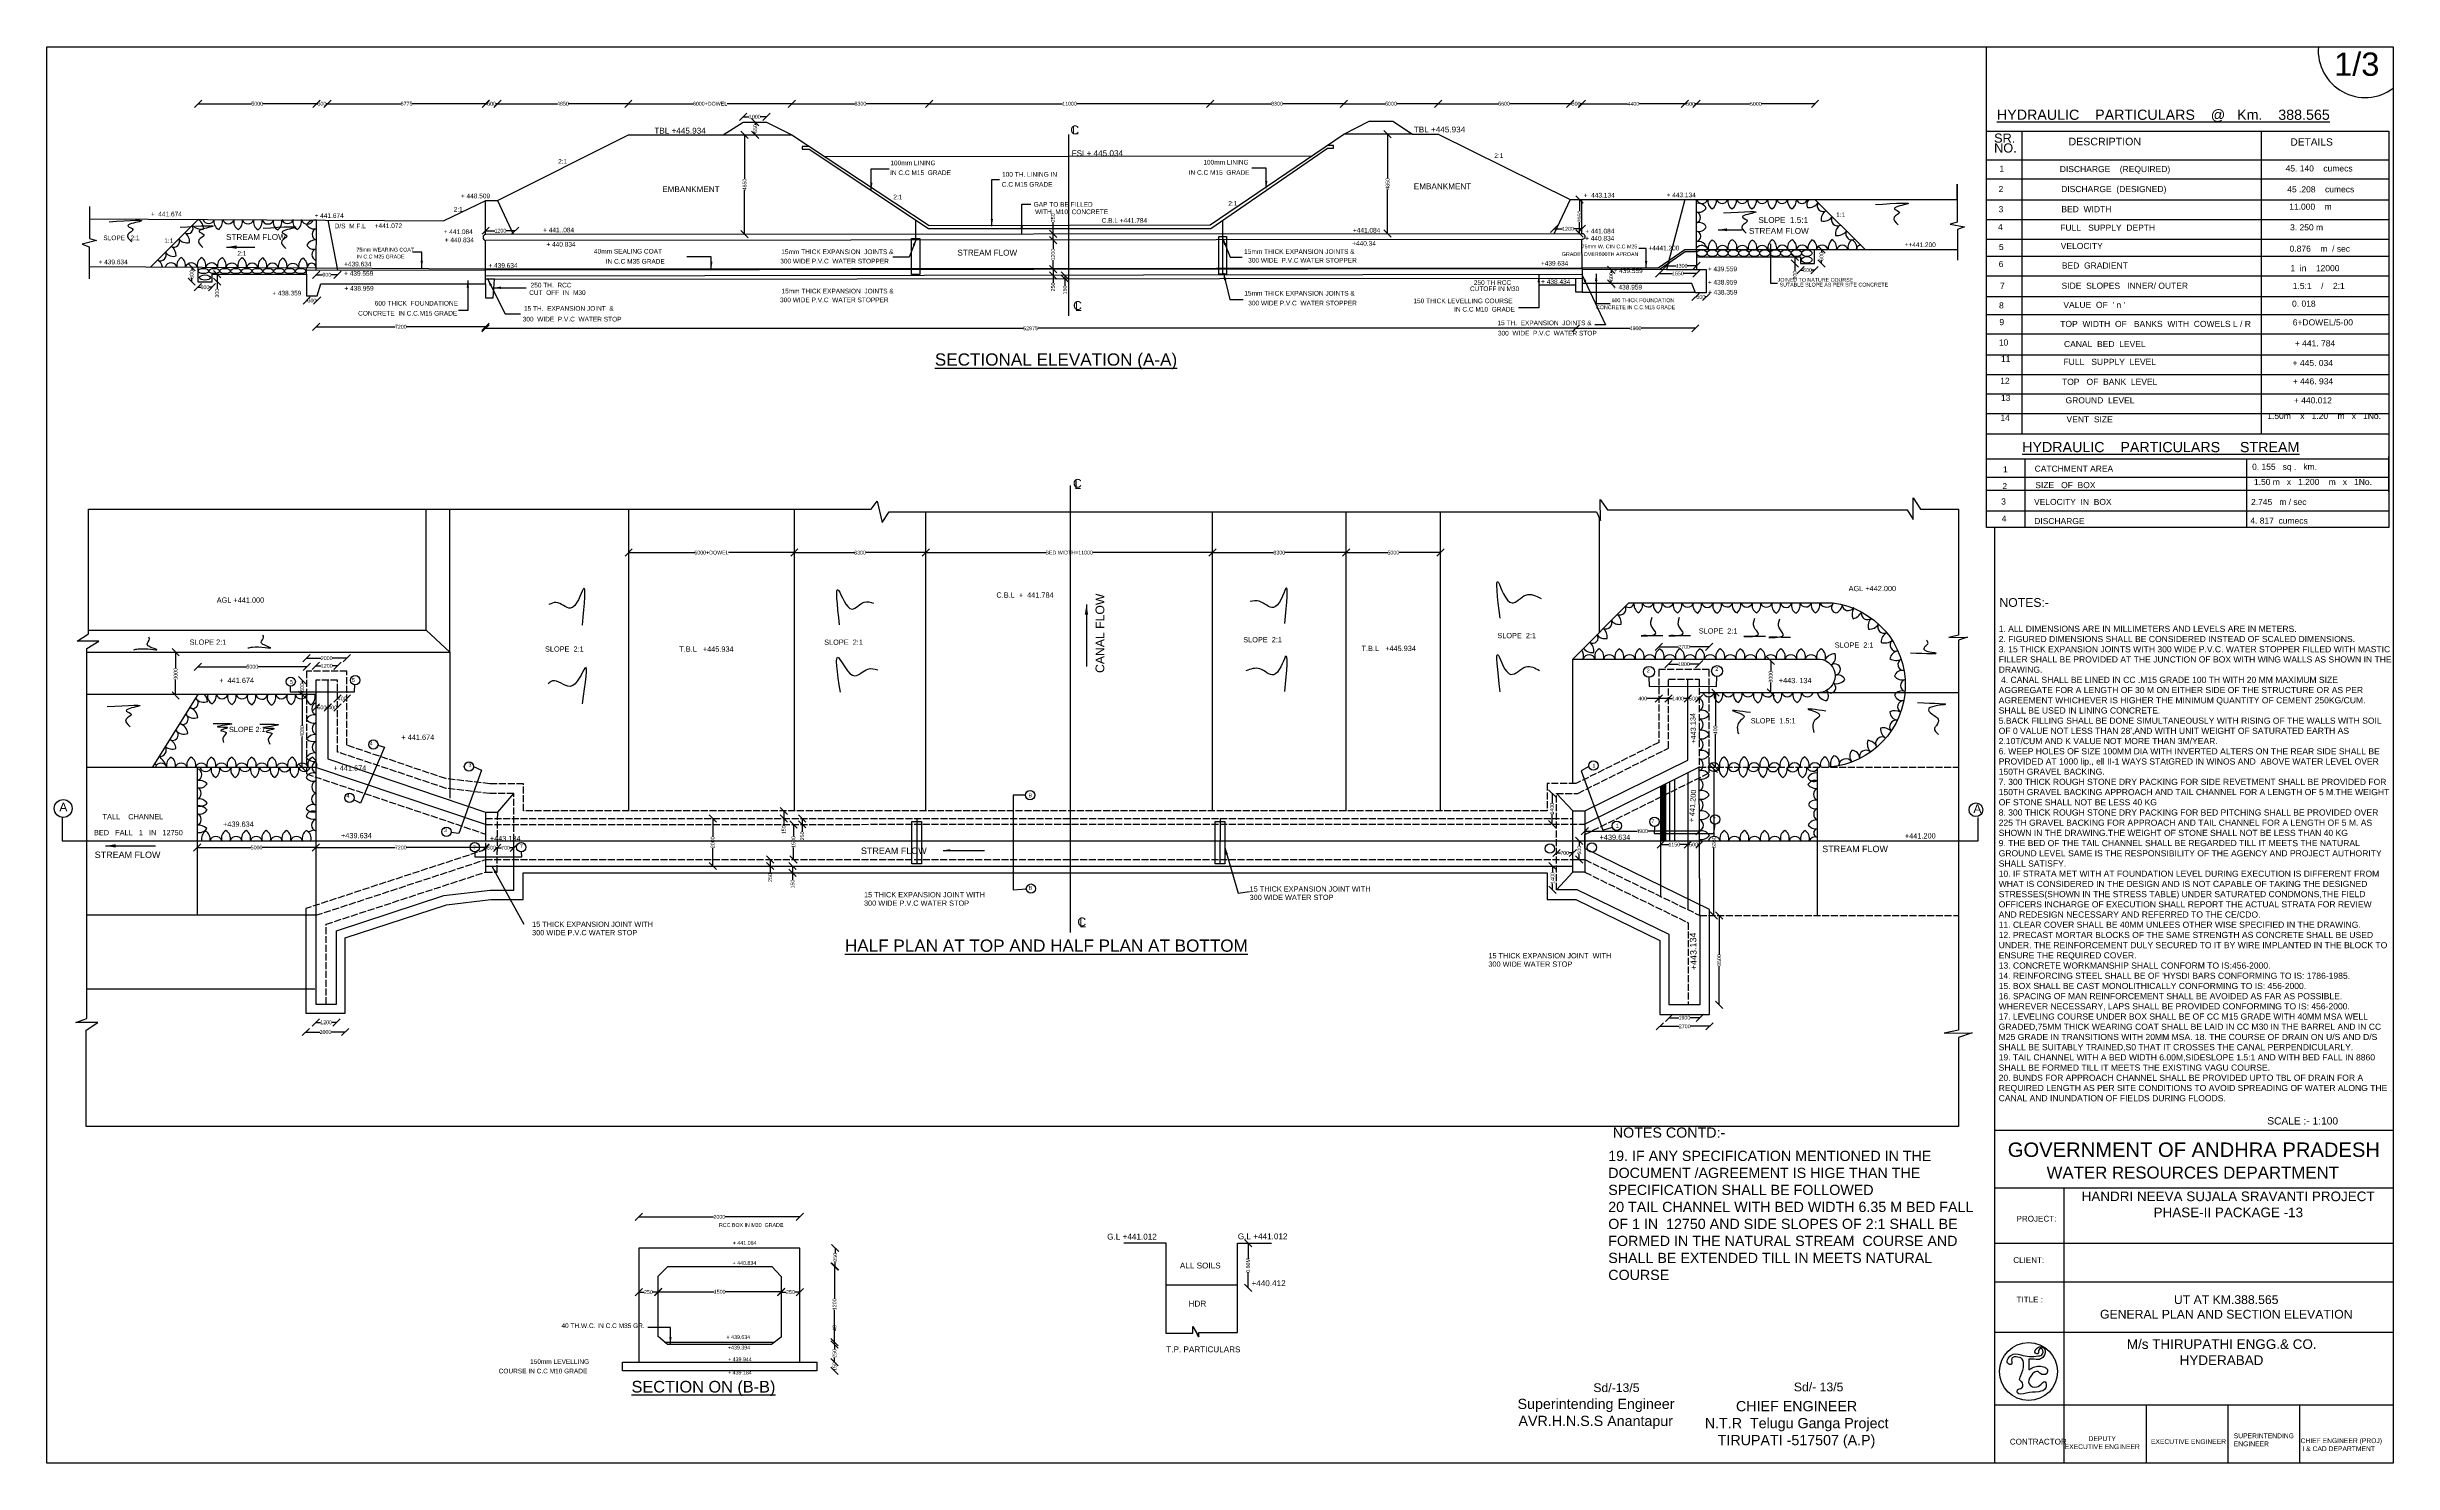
# Model space of a CAD drawing. Header units: millimetres. Extents: x 2933 to 10982, y 3497 to 8355.
import ezdxf

# ---------------------------------------------------------------- set-up
doc = ezdxf.new("R2010")
doc.units = ezdxf.units.MM
doc.header["$MEASUREMENT"] = 0
doc.linetypes.add('ACAD_ISO02W100', pattern=[15, 12, -3])
for name, color, linetype in [('DIMENSIONS', 7, 'Continuous'), ('DRAWING', 7, 'Continuous'), ('TEXT', 7, 'Continuous')]:
    doc.layers.add(name, color=color, linetype=linetype)
doc.styles.get("Standard").update_dxf_attribs({"font": 'arial.ttf', "height": 13})
doc.dimstyles.get("Standard").update_dxf_attribs({"dimtxt": 13, "dimasz": 25, "dimexe": 0.18, "dimexo": 0.0625, "dimgap": 0.09, "dimtad": 0, "dimdec": 0, "dimzin": 0, "dimdsep": 46, "dimtxsty": 'Standard', "dimblk": 'OBLIQUE', "dimcen": 0.09, "dimse1": 1, "dimse2": 1, "dimadec": 0, "dimazin": 0, "dimtfac": 1, "dimtdec": 0, "dimtofl": 0, "dimtmove": 0, "dimatfit": 3, "dimfxl": 1, "dimtolj": 1, "dimtzin": 0, "dimarcsym": 0})

# ---------------------------------------------------------------- blocks, each defined once
blk = doc.blocks.new('_Oblique')
at = {"color": 0, "linetype": 'ByBlock', "lineweight": -2}
blk.add_line((-0.5, -0.5), (0.5, 0.5), dxfattribs=at)
blk = doc.blocks.new('*D4')
at = {"layer": 'Defpoints', "color": 0}
for p in [(3857.8, 8160.6), (3452, 7763.5), (3857.8, 7760.9)]:
    blk.add_point(p, dxfattribs=at)
at = {"layer": 'DIMENSIONS', "color": 0, "lineweight": -2}
for p, q in [((3452, 8160.6), (3635.4, 8160.6)), ((3857.8, 8160.6), (3674.4, 8160.6))]:
    blk.add_line(p, q, dxfattribs=at)
at = {"layer": 'DIMENSIONS', "color": 0, "lineweight": -2, "xscale": 25, "yscale": 25, "zscale": 25, "rotation": 180}
blk.add_blockref('_Oblique', (3452, 8160.6), dxfattribs=at)
at = {"layer": 'DIMENSIONS', "color": 0, "lineweight": -2, "xscale": 25, "yscale": 25, "zscale": 25}
blk.add_blockref('_Oblique', (3857.8, 8160.6), dxfattribs=at)
at = {"layer": 'DIMENSIONS', "color": 0, "insert": (3654.9, 8160.6), "char_height": 13, "attachment_point": 5}
blk.add_mtext('\\A1;5000', dxfattribs=at)
blk = doc.blocks.new('*D5')
at = {"layer": 'Defpoints', "color": 0}
for p in [(3895.8, 8160.6), (3857.8, 7760.9), (3895.8, 7768.3)]:
    blk.add_point(p, dxfattribs=at)
at = {"layer": 'DIMENSIONS', "color": 0, "lineweight": -2}
for p, q in [((3857.8, 8160.6), (3862.4, 8160.6)), ((3895.8, 8160.6), (3891.2, 8160.6))]:
    blk.add_line(p, q, dxfattribs=at)
at = {"layer": 'DIMENSIONS', "color": 0, "lineweight": -2, "xscale": 25, "yscale": 25, "zscale": 25, "rotation": 180}
blk.add_blockref('_Oblique', (3857.8, 8160.6), dxfattribs=at)
at = {"layer": 'DIMENSIONS', "color": 0, "lineweight": -2, "xscale": 25, "yscale": 25, "zscale": 25}
blk.add_blockref('_Oblique', (3895.8, 8160.6), dxfattribs=at)
at = {"layer": 'DIMENSIONS', "color": 0, "insert": (3876.8, 8160.6), "char_height": 13, "attachment_point": 5}
blk.add_mtext('\\A1;500', dxfattribs=at)
blk = doc.blocks.new('*D6')
at = {"layer": 'Defpoints', "color": 0}
for p in [(3895.8, 8160.6), (4438.5, 8160.6), (4438.5, 7828.6)]:
    blk.add_point(p, dxfattribs=at)
at = {"layer": 'DIMENSIONS', "color": 0, "lineweight": -2}
for p, q in [((3895.8, 8160.6), (4147.5, 8160.6)), ((4438.5, 8160.6), (4186.7, 8160.6))]:
    blk.add_line(p, q, dxfattribs=at)
at = {"layer": 'DIMENSIONS', "color": 0, "lineweight": -2, "xscale": 25, "yscale": 25, "zscale": 25, "rotation": 180}
blk.add_blockref('_Oblique', (3895.8, 8160.6), dxfattribs=at)
at = {"layer": 'DIMENSIONS', "color": 0, "lineweight": -2, "xscale": 25, "yscale": 25, "zscale": 25}
blk.add_blockref('_Oblique', (4438.5, 8160.6), dxfattribs=at)
at = {"layer": 'DIMENSIONS', "color": 0, "insert": (4167.1, 8160.6), "char_height": 13, "attachment_point": 5}
blk.add_mtext('\\A1;6775', dxfattribs=at)
blk = doc.blocks.new('*D7')
at = {"layer": 'Defpoints', "color": 0}
for p in [(4478.9, 8160.6), (4439.3, 7828.9), (4478.9, 7828.9)]:
    blk.add_point(p, dxfattribs=at)
at = {"layer": 'DIMENSIONS', "color": 0, "lineweight": -2}
for p, q in [((4439.3, 8160.6), (4444.7, 8160.6)), ((4478.9, 8160.6), (4473.5, 8160.6))]:
    blk.add_line(p, q, dxfattribs=at)
at = {"layer": 'DIMENSIONS', "color": 0, "lineweight": -2, "xscale": 25, "yscale": 25, "zscale": 25, "rotation": 180}
blk.add_blockref('_Oblique', (4439.3, 8160.6), dxfattribs=at)
at = {"layer": 'DIMENSIONS', "color": 0, "lineweight": -2, "xscale": 25, "yscale": 25, "zscale": 25}
blk.add_blockref('_Oblique', (4478.9, 8160.6), dxfattribs=at)
at = {"layer": 'DIMENSIONS', "color": 0, "insert": (4459.1, 8160.6), "char_height": 13, "attachment_point": 5}
blk.add_mtext('\\A1;500', dxfattribs=at)
blk = doc.blocks.new('*D8')
at = {"layer": 'Defpoints', "color": 0}
for p in [(4928, 8160.6), (4928, 8053.5), (4478.9, 7828.9)]:
    blk.add_point(p, dxfattribs=at)
at = {"layer": 'DIMENSIONS', "color": 0, "lineweight": -2}
for p, q in [((4478.9, 8160.6), (4683.7, 8160.6)), ((4928, 8160.6), (4723.2, 8160.6))]:
    blk.add_line(p, q, dxfattribs=at)
at = {"layer": 'DIMENSIONS', "color": 0, "lineweight": -2, "xscale": 25, "yscale": 25, "zscale": 25, "rotation": 180}
blk.add_blockref('_Oblique', (4478.9, 8160.6), dxfattribs=at)
at = {"layer": 'DIMENSIONS', "color": 0, "lineweight": -2, "xscale": 25, "yscale": 25, "zscale": 25}
blk.add_blockref('_Oblique', (4928, 8160.6), dxfattribs=at)
at = {"layer": 'DIMENSIONS', "color": 0, "insert": (4703.5, 8160.6), "char_height": 13, "attachment_point": 5}
blk.add_mtext('\\A1;4850', dxfattribs=at)
blk = doc.blocks.new('*D9')
at = {"layer": 'Defpoints', "color": 0}
for p in [(5488.6, 8160.6), (4928, 8053.5), (5488.6, 8053.5)]:
    blk.add_point(p, dxfattribs=at)
at = {"layer": 'DIMENSIONS', "color": 0, "lineweight": -2}
for p, q in [((4928, 8160.6), (5150.1, 8160.6)), ((5488.6, 8160.6), (5266.5, 8160.6))]:
    blk.add_line(p, q, dxfattribs=at)
at = {"layer": 'DIMENSIONS', "color": 0, "lineweight": -2, "xscale": 25, "yscale": 25, "zscale": 25, "rotation": 180}
blk.add_blockref('_Oblique', (4928, 8160.6), dxfattribs=at)
at = {"layer": 'DIMENSIONS', "color": 0, "lineweight": -2, "xscale": 25, "yscale": 25, "zscale": 25}
blk.add_blockref('_Oblique', (5488.6, 8160.6), dxfattribs=at)
at = {"layer": 'DIMENSIONS', "color": 0, "insert": (5208.3, 8160.6), "char_height": 13, "attachment_point": 5}
blk.add_mtext('\\A1;6000+DOWEL', dxfattribs=at)
blk = doc.blocks.new('*D10')
at = {"layer": 'Defpoints', "color": 0}
for p in [(5959.7, 8160.6), (5488.6, 8053.5), (5959.7, 7742.4)]:
    blk.add_point(p, dxfattribs=at)
at = {"layer": 'DIMENSIONS', "color": 0, "lineweight": -2}
for p, q in [((5488.6, 8160.6), (5704.7, 8160.6)), ((5959.7, 8160.6), (5743.7, 8160.6))]:
    blk.add_line(p, q, dxfattribs=at)
at = {"layer": 'DIMENSIONS', "color": 0, "lineweight": -2, "xscale": 25, "yscale": 25, "zscale": 25, "rotation": 180}
blk.add_blockref('_Oblique', (5488.6, 8160.6), dxfattribs=at)
at = {"layer": 'DIMENSIONS', "color": 0, "lineweight": -2, "xscale": 25, "yscale": 25, "zscale": 25}
blk.add_blockref('_Oblique', (5959.7, 8160.6), dxfattribs=at)
at = {"layer": 'DIMENSIONS', "color": 0, "insert": (5724.2, 8160.6), "char_height": 13, "attachment_point": 5}
blk.add_mtext('\\A1;8300', dxfattribs=at)
blk = doc.blocks.new('*D11')
at = {"layer": 'Defpoints', "color": 0}
for p in [(5959.7, 8160.6), (6923.6, 8160.6), (6923.6, 7745.1)]:
    blk.add_point(p, dxfattribs=at)
at = {"layer": 'DIMENSIONS', "color": 0, "lineweight": -2}
for p, q in [((5959.7, 8160.6), (6417.8, 8160.6)), ((6923.6, 8160.6), (6465.6, 8160.6))]:
    blk.add_line(p, q, dxfattribs=at)
at = {"layer": 'DIMENSIONS', "color": 0, "lineweight": -2, "xscale": 25, "yscale": 25, "zscale": 25, "rotation": 180}
blk.add_blockref('_Oblique', (5959.7, 8160.6), dxfattribs=at)
at = {"layer": 'DIMENSIONS', "color": 0, "lineweight": -2, "xscale": 25, "yscale": 25, "zscale": 25}
blk.add_blockref('_Oblique', (6923.6, 8160.6), dxfattribs=at)
at = {"layer": 'DIMENSIONS', "color": 0, "insert": (6441.7, 8160.6), "char_height": 13, "attachment_point": 5}
blk.add_mtext('\\A1;11000', dxfattribs=at)
blk = doc.blocks.new('*D12')
at = {"layer": 'Defpoints', "color": 0}
for p in [(6923.6, 8160.6), (7382.5, 8160.6), (7382.5, 8056.5)]:
    blk.add_point(p, dxfattribs=at)
at = {"layer": 'DIMENSIONS', "color": 0, "lineweight": -2}
for p, q in [((6923.6, 8160.6), (7133.6, 8160.6)), ((7382.5, 8160.6), (7172.6, 8160.6))]:
    blk.add_line(p, q, dxfattribs=at)
at = {"layer": 'DIMENSIONS', "color": 0, "lineweight": -2, "xscale": 25, "yscale": 25, "zscale": 25, "rotation": 180}
blk.add_blockref('_Oblique', (6923.6, 8160.6), dxfattribs=at)
at = {"layer": 'DIMENSIONS', "color": 0, "lineweight": -2, "xscale": 25, "yscale": 25, "zscale": 25}
blk.add_blockref('_Oblique', (7382.5, 8160.6), dxfattribs=at)
at = {"layer": 'DIMENSIONS', "color": 0, "insert": (7153.1, 8160.6), "char_height": 13, "attachment_point": 5}
blk.add_mtext('\\A1;8300', dxfattribs=at)
blk = doc.blocks.new('*D13')
at = {"layer": 'Defpoints', "color": 0}
for p in [(7706, 8160.6), (7382.5, 8056.5), (7706, 8056.3)]:
    blk.add_point(p, dxfattribs=at)
at = {"layer": 'DIMENSIONS', "color": 0, "lineweight": -2}
for p, q in [((7382.5, 8160.6), (7524.8, 8160.6)), ((7706, 8160.6), (7563.8, 8160.6))]:
    blk.add_line(p, q, dxfattribs=at)
at = {"layer": 'DIMENSIONS', "color": 0, "lineweight": -2, "xscale": 25, "yscale": 25, "zscale": 25, "rotation": 180}
blk.add_blockref('_Oblique', (7382.5, 8160.6), dxfattribs=at)
at = {"layer": 'DIMENSIONS', "color": 0, "lineweight": -2, "xscale": 25, "yscale": 25, "zscale": 25}
blk.add_blockref('_Oblique', (7706, 8160.6), dxfattribs=at)
at = {"layer": 'DIMENSIONS', "color": 0, "insert": (7544.3, 8160.6), "char_height": 13, "attachment_point": 5}
blk.add_mtext('\\A1;5000', dxfattribs=at)
blk = doc.blocks.new('*D14')
at = {"layer": 'Defpoints', "color": 0}
for p in [(8158.7, 8160.6), (7706, 8056.3), (8158.7, 7831.8)]:
    blk.add_point(p, dxfattribs=at)
at = {"layer": 'DIMENSIONS', "color": 0, "lineweight": -2}
for p, q in [((7706, 8160.6), (7912.9, 8160.6)), ((8158.7, 8160.6), (7951.8, 8160.6))]:
    blk.add_line(p, q, dxfattribs=at)
at = {"layer": 'DIMENSIONS', "color": 0, "lineweight": -2, "xscale": 25, "yscale": 25, "zscale": 25, "rotation": 180}
blk.add_blockref('_Oblique', (7706, 8160.6), dxfattribs=at)
at = {"layer": 'DIMENSIONS', "color": 0, "lineweight": -2, "xscale": 25, "yscale": 25, "zscale": 25}
blk.add_blockref('_Oblique', (8158.7, 8160.6), dxfattribs=at)
at = {"layer": 'DIMENSIONS', "color": 0, "insert": (7932.3, 8160.6), "char_height": 13, "attachment_point": 5}
blk.add_mtext('\\A1;5600', dxfattribs=at)
blk = doc.blocks.new('*D15')
at = {"layer": 'Defpoints', "color": 0}
for p in [(8199.2, 8160.6), (8158.7, 7831.8), (8199.2, 7831.8)]:
    blk.add_point(p, dxfattribs=at)
at = {"layer": 'DIMENSIONS', "color": 0, "lineweight": -2}
for p, q in [((8158.7, 8160.6), (8164.5, 8160.6)), ((8199.2, 8160.6), (8193.4, 8160.6))]:
    blk.add_line(p, q, dxfattribs=at)
at = {"layer": 'DIMENSIONS', "color": 0, "lineweight": -2, "xscale": 25, "yscale": 25, "zscale": 25, "rotation": 180}
blk.add_blockref('_Oblique', (8158.7, 8160.6), dxfattribs=at)
at = {"layer": 'DIMENSIONS', "color": 0, "lineweight": -2, "xscale": 25, "yscale": 25, "zscale": 25}
blk.add_blockref('_Oblique', (8199.2, 8160.6), dxfattribs=at)
at = {"layer": 'DIMENSIONS', "color": 0, "insert": (8179, 8160.6), "char_height": 13, "attachment_point": 5}
blk.add_mtext('\\A1;500', dxfattribs=at)
blk = doc.blocks.new('*D16')
at = {"layer": 'Defpoints', "color": 0}
for p in [(8551.7, 8160.1), (8199.4, 7831.8), (8551.7, 7831.8)]:
    blk.add_point(p, dxfattribs=at)
at = {"layer": 'DIMENSIONS', "color": 0, "lineweight": -2}
for p, q in [((8199.4, 8160.1), (8355.9, 8160.1)), ((8551.7, 8160.1), (8395.3, 8160.1))]:
    blk.add_line(p, q, dxfattribs=at)
at = {"layer": 'DIMENSIONS', "color": 0, "lineweight": -2, "xscale": 25, "yscale": 25, "zscale": 25, "rotation": 180}
blk.add_blockref('_Oblique', (8199.4, 8160.1), dxfattribs=at)
at = {"layer": 'DIMENSIONS', "color": 0, "lineweight": -2, "xscale": 25, "yscale": 25, "zscale": 25}
blk.add_blockref('_Oblique', (8551.7, 8160.1), dxfattribs=at)
at = {"layer": 'DIMENSIONS', "color": 0, "insert": (8375.6, 8160.1), "char_height": 13, "attachment_point": 5}
blk.add_mtext('\\A1;4400', dxfattribs=at)
blk = doc.blocks.new('*D17')
at = {"layer": 'Defpoints', "color": 0}
for p in [(8592.6, 8160.1), (8551.7, 7831.8), (8592.6, 7831.8)]:
    blk.add_point(p, dxfattribs=at)
at = {"layer": 'DIMENSIONS', "color": 0, "lineweight": -2}
for p, q in [((8551.7, 8160.1), (8557.8, 8160.1)), ((8592.6, 8160.1), (8586.6, 8160.1))]:
    blk.add_line(p, q, dxfattribs=at)
at = {"layer": 'DIMENSIONS', "color": 0, "lineweight": -2, "xscale": 25, "yscale": 25, "zscale": 25, "rotation": 180}
blk.add_blockref('_Oblique', (8551.7, 8160.1), dxfattribs=at)
at = {"layer": 'DIMENSIONS', "color": 0, "lineweight": -2, "xscale": 25, "yscale": 25, "zscale": 25}
blk.add_blockref('_Oblique', (8592.6, 8160.1), dxfattribs=at)
at = {"layer": 'DIMENSIONS', "color": 0, "insert": (8572.2, 8160.1), "char_height": 13, "attachment_point": 5}
blk.add_mtext('\\A1;500', dxfattribs=at)
blk = doc.blocks.new('*D18')
at = {"layer": 'Defpoints', "color": 0}
for p in [(8998.6, 8160.1), (8592.6, 7831.8), (8998.6, 7831.8)]:
    blk.add_point(p, dxfattribs=at)
at = {"layer": 'DIMENSIONS', "color": 0, "lineweight": -2}
for p, q in [((8592.6, 8160.1), (8776.1, 8160.1)), ((8998.6, 8160.1), (8815.1, 8160.1))]:
    blk.add_line(p, q, dxfattribs=at)
at = {"layer": 'DIMENSIONS', "color": 0, "lineweight": -2, "xscale": 25, "yscale": 25, "zscale": 25, "rotation": 180}
blk.add_blockref('_Oblique', (8592.6, 8160.1), dxfattribs=at)
at = {"layer": 'DIMENSIONS', "color": 0, "lineweight": -2, "xscale": 25, "yscale": 25, "zscale": 25}
blk.add_blockref('_Oblique', (8998.6, 8160.1), dxfattribs=at)
at = {"layer": 'DIMENSIONS', "color": 0, "insert": (8795.6, 8160.1), "char_height": 13, "attachment_point": 5}
blk.add_mtext('\\A1;5000', dxfattribs=at)
blk = doc.blocks.new('*D19')
at = {"layer": 'Defpoints', "color": 0}
for p in [(3451.1, 7599.7), (3430.1, 7550), (3451.1, 7550)]:
    blk.add_point(p, dxfattribs=at)
at = {"layer": 'DIMENSIONS', "color": 0, "lineweight": -2}
for p, q in [((3430.1, 7599.7), (3430.1, 7589.3)), ((3430.1, 7550), (3430.1, 7560.4))]:
    blk.add_line(p, q, dxfattribs=at)
at = {"layer": 'DIMENSIONS', "color": 0, "lineweight": -2, "xscale": 25, "yscale": 25, "zscale": 25}
for p, rotation in [((3430.1, 7599.7), 90), ((3430.1, 7550), 270)]:
    blk.add_blockref('_Oblique', p, dxfattribs=dict(at, rotation=rotation))
at = {"layer": 'DIMENSIONS', "color": 0, "insert": (3430.1, 7574.8), "char_height": 13, "attachment_point": 5, "rotation": 90}
blk.add_mtext('\\A1;600', dxfattribs=at)
blk = doc.blocks.new('*D20')
at = {"layer": 'Defpoints', "color": 0}
for p in [(3451.1, 7550), (3499.8, 7550), (3499.8, 7530.8)]:
    blk.add_point(p, dxfattribs=at)
at = {"layer": 'DIMENSIONS', "color": 0, "lineweight": -2}
for p, q in [((3451.1, 7530.8), (3461, 7530.8)), ((3499.8, 7530.8), (3489.9, 7530.8))]:
    blk.add_line(p, q, dxfattribs=at)
at = {"layer": 'DIMENSIONS', "color": 0, "lineweight": -2, "xscale": 25, "yscale": 25, "zscale": 25, "rotation": 180}
blk.add_blockref('_Oblique', (3451.1, 7530.8), dxfattribs=at)
at = {"layer": 'DIMENSIONS', "color": 0, "lineweight": -2, "xscale": 25, "yscale": 25, "zscale": 25}
blk.add_blockref('_Oblique', (3499.8, 7530.8), dxfattribs=at)
at = {"layer": 'DIMENSIONS', "color": 0, "insert": (3475.5, 7530.8), "char_height": 13, "attachment_point": 5}
blk.add_mtext('\\A1;600', dxfattribs=at)
blk = doc.blocks.new('*D21')
at = {"layer": 'Defpoints', "color": 0}
for p in [(3499.8, 7575.4), (3499.8, 7550), (3517.3, 7550)]:
    blk.add_point(p, dxfattribs=at)
at = {"layer": 'DIMENSIONS', "color": 0, "lineweight": -2}
for p, q in [((3517.3, 7575.4), (3517.3, 7550)), ((3517.3, 7550), (3517.3, 7525))]:
    blk.add_line(p, q, dxfattribs=at)
at = {"layer": 'DIMENSIONS', "color": 0, "lineweight": -2, "xscale": 25, "yscale": 25, "zscale": 25}
for p, rotation in [((3517.3, 7575.4), 90), ((3517.3, 7550), 270)]:
    blk.add_blockref('_Oblique', p, dxfattribs=dict(at, rotation=rotation))
at = {"layer": 'DIMENSIONS', "color": 0, "insert": (3517.3, 7510.6), "char_height": 13, "attachment_point": 5, "rotation": 90}
blk.add_mtext('\\A1;300', dxfattribs=at)
blk = doc.blocks.new('*D22')
at = {"layer": 'Defpoints', "color": 0}
for p in [(3856.7, 7589.7), (3930.7, 7589.5), (3930.7, 7573.8)]:
    blk.add_point(p, dxfattribs=at)
at = {"layer": 'DIMENSIONS', "color": 0, "lineweight": -2}
for p, q in [((3856.7, 7573.8), (3879.3, 7573.8)), ((3930.7, 7573.8), (3908.2, 7573.8))]:
    blk.add_line(p, q, dxfattribs=at)
at = {"layer": 'DIMENSIONS', "color": 0, "lineweight": -2, "xscale": 25, "yscale": 25, "zscale": 25, "rotation": 180}
blk.add_blockref('_Oblique', (3856.7, 7573.8), dxfattribs=at)
at = {"layer": 'DIMENSIONS', "color": 0, "lineweight": -2, "xscale": 25, "yscale": 25, "zscale": 25}
blk.add_blockref('_Oblique', (3930.7, 7573.8), dxfattribs=at)
at = {"layer": 'DIMENSIONS', "color": 0, "insert": (3893.7, 7573.8), "char_height": 13, "attachment_point": 5}
blk.add_mtext('\\A1;900', dxfattribs=at)
blk = doc.blocks.new('*D23')
at = {"layer": 'Defpoints', "color": 0}
for p in [(3824.5, 7501.5), (3860.8, 7501.5), (3860.8, 7485.3)]:
    blk.add_point(p, dxfattribs=at)
at = {"layer": 'DIMENSIONS', "color": 0, "lineweight": -2}
for p, q in [((3824.5, 7485.3), (3828.2, 7485.3)), ((3860.8, 7485.3), (3857.1, 7485.3))]:
    blk.add_line(p, q, dxfattribs=at)
at = {"layer": 'DIMENSIONS', "color": 0, "lineweight": -2, "xscale": 25, "yscale": 25, "zscale": 25, "rotation": 180}
blk.add_blockref('_Oblique', (3824.5, 7485.3), dxfattribs=at)
at = {"layer": 'DIMENSIONS', "color": 0, "lineweight": -2, "xscale": 25, "yscale": 25, "zscale": 25}
blk.add_blockref('_Oblique', (3860.8, 7485.3), dxfattribs=at)
at = {"layer": 'DIMENSIONS', "color": 0, "insert": (3842.7, 7485.3), "char_height": 13, "attachment_point": 5}
blk.add_mtext('\\A1;300', dxfattribs=at)
blk = doc.blocks.new('*D24')
at = {"layer": 'Defpoints', "color": 0}
for p in [(3856.7, 7589.7), (4438, 7495), (4438, 7395.4)]:
    blk.add_point(p, dxfattribs=at)
at = {"layer": 'DIMENSIONS', "color": 0, "lineweight": -2}
for p, q in [((3856.7, 7395.4), (4127.9, 7395.4)), ((4438, 7395.4), (4166.8, 7395.4))]:
    blk.add_line(p, q, dxfattribs=at)
at = {"layer": 'DIMENSIONS', "color": 0, "lineweight": -2, "xscale": 25, "yscale": 25, "zscale": 25, "rotation": 180}
blk.add_blockref('_Oblique', (3856.7, 7395.4), dxfattribs=at)
at = {"layer": 'DIMENSIONS', "color": 0, "lineweight": -2, "xscale": 25, "yscale": 25, "zscale": 25}
blk.add_blockref('_Oblique', (4438, 7395.4), dxfattribs=at)
at = {"layer": 'DIMENSIONS', "color": 0, "insert": (4147.4, 7395.4), "char_height": 13, "attachment_point": 5}
blk.add_mtext('\\A1;7200', dxfattribs=at)
blk = doc.blocks.new('*D25')
at = {"layer": 'Defpoints', "color": 0}
for p in [(8177.9, 7514.5), (4437.8, 7395.4), (8177.9, 7390)]:
    blk.add_point(p, dxfattribs=at)
at = {"layer": 'DIMENSIONS', "color": 0, "lineweight": -2}
for p, q in [((4437.8, 7390), (6283.2, 7390)), ((8177.9, 7390), (6332.4, 7390))]:
    blk.add_line(p, q, dxfattribs=at)
at = {"layer": 'DIMENSIONS', "color": 0, "lineweight": -2, "xscale": 25, "yscale": 25, "zscale": 25, "rotation": 180}
blk.add_blockref('_Oblique', (4437.8, 7390), dxfattribs=at)
at = {"layer": 'DIMENSIONS', "color": 0, "lineweight": -2, "xscale": 25, "yscale": 25, "zscale": 25}
blk.add_blockref('_Oblique', (8177.9, 7390), dxfattribs=at)
at = {"layer": 'DIMENSIONS', "color": 0, "insert": (6307.8, 7390), "char_height": 13, "attachment_point": 5}
blk.add_mtext('\\A1;52975', dxfattribs=at)
blk = doc.blocks.new('*D26')
at = {"layer": 'Defpoints', "color": 0}
for p in [(8177.9, 7514.5), (8588.2, 7514.4), (8588.2, 7390)]:
    blk.add_point(p, dxfattribs=at)
at = {"layer": 'DIMENSIONS', "color": 0, "lineweight": -2}
for p, q in [((8177.9, 7390), (8363.3, 7390)), ((8588.2, 7390), (8402.8, 7390))]:
    blk.add_line(p, q, dxfattribs=at)
at = {"layer": 'DIMENSIONS', "color": 0, "lineweight": -2, "xscale": 25, "yscale": 25, "zscale": 25, "rotation": 180}
blk.add_blockref('_Oblique', (8177.9, 7390), dxfattribs=at)
at = {"layer": 'DIMENSIONS', "color": 0, "lineweight": -2, "xscale": 25, "yscale": 25, "zscale": 25}
blk.add_blockref('_Oblique', (8588.2, 7390), dxfattribs=at)
at = {"layer": 'DIMENSIONS', "color": 0, "insert": (8383.1, 7390), "char_height": 13, "attachment_point": 5}
blk.add_mtext('\\A1;4900', dxfattribs=at)
blk = doc.blocks.new('*D27')
at = {"layer": 'Defpoints', "color": 0}
for p in [(5333.1, 8053.5), (5326.7, 7713.2), (5333.3, 7713.2)]:
    blk.add_point(p, dxfattribs=at)
at = {"layer": 'DIMENSIONS', "color": 0, "lineweight": -2}
for p, q in [((5326.7, 8053.5), (5326.7, 7903.1)), ((5326.7, 7713.2), (5326.7, 7863.6))]:
    blk.add_line(p, q, dxfattribs=at)
at = {"layer": 'DIMENSIONS', "color": 0, "lineweight": -2, "xscale": 25, "yscale": 25, "zscale": 25}
for p, rotation in [((5326.7, 8053.5), 90), ((5326.7, 7713.2), 270)]:
    blk.add_blockref('_Oblique', p, dxfattribs=dict(at, rotation=rotation))
at = {"layer": 'DIMENSIONS', "color": 0, "insert": (5326.7, 7883.4), "char_height": 13, "attachment_point": 5, "rotation": 90}
blk.add_mtext('\\A1;4850', dxfattribs=at)
blk = doc.blocks.new('*D28')
at = {"layer": 'Defpoints', "color": 0}
for p in [(5321.5, 8097.1), (5402.3, 8116), (5402.3, 8097.1)]:
    blk.add_point(p, dxfattribs=at)
at = {"layer": 'DIMENSIONS', "color": 0, "lineweight": -2}
for p, q in [((5321.5, 8116), (5343, 8116)), ((5402.3, 8116), (5380.7, 8116))]:
    blk.add_line(p, q, dxfattribs=at)
at = {"layer": 'DIMENSIONS', "color": 0, "lineweight": -2, "xscale": 25, "yscale": 25, "zscale": 25, "rotation": 180}
blk.add_blockref('_Oblique', (5321.5, 8116), dxfattribs=at)
at = {"layer": 'DIMENSIONS', "color": 0, "lineweight": -2, "xscale": 25, "yscale": 25, "zscale": 25}
blk.add_blockref('_Oblique', (5402.3, 8116), dxfattribs=at)
at = {"layer": 'DIMENSIONS', "color": 0, "insert": (5361.9, 8116), "char_height": 13, "attachment_point": 5}
blk.add_mtext('\\A1;1000', dxfattribs=at)
blk = doc.blocks.new('*D29')
at = {"layer": 'Defpoints', "color": 0}
for p in [(5361.9, 8097.1), (5361.9, 8053.5), (5363.4, 8053.5)]:
    blk.add_point(p, dxfattribs=at)
at = {"layer": 'DIMENSIONS', "color": 0, "lineweight": -2}
for p, q in [((5363.4, 8097.1), (5363.4, 8089.7)), ((5363.4, 8053.5), (5363.4, 8060.8))]:
    blk.add_line(p, q, dxfattribs=at)
at = {"layer": 'DIMENSIONS', "color": 0, "lineweight": -2, "xscale": 25, "yscale": 25, "zscale": 25}
for p, rotation in [((5363.4, 8097.1), 90), ((5363.4, 8053.5), 270)]:
    blk.add_blockref('_Oblique', p, dxfattribs=dict(at, rotation=rotation))
at = {"layer": 'DIMENSIONS', "color": 0, "insert": (5363.4, 8075.3), "char_height": 13, "attachment_point": 5, "rotation": 90}
blk.add_mtext('\\A1;550', dxfattribs=at)
blk = doc.blocks.new('*D30')
at = {"layer": 'Defpoints', "color": 0}
for p in [(6369.9, 7714), (6369.9, 7692.7), (6385, 7692.7)]:
    blk.add_point(p, dxfattribs=at)
at = {"layer": 'DIMENSIONS', "color": 0, "lineweight": -2}
for p, q in [((6385, 7714), (6385, 7754.6)), ((6385, 7692.7), (6385, 7714))]:
    blk.add_line(p, q, dxfattribs=at)
at = {"layer": 'DIMENSIONS', "color": 0, "lineweight": -2, "xscale": 25, "yscale": 25, "zscale": 25}
for p, rotation in [((6385, 7714), 90), ((6385, 7692.7), 270)]:
    blk.add_blockref('_Oblique', p, dxfattribs=dict(at, rotation=rotation))
at = {"layer": 'DIMENSIONS', "color": 0, "insert": (6385, 7769.1), "char_height": 13, "attachment_point": 5, "rotation": 90}
blk.add_mtext('\\A1;250', dxfattribs=at)
blk = doc.blocks.new('*D31')
at = {"layer": 'Defpoints', "color": 0}
for p in [(6384.9, 7692.7), (6385, 7593.1), (6385, 7593.1)]:
    blk.add_point(p, dxfattribs=at)
at = {"layer": 'DIMENSIONS', "color": 0, "lineweight": -2}
for p, q in [((6385, 7692.7), (6385, 7661.8)), ((6385, 7593.1), (6385, 7624))]:
    blk.add_line(p, q, dxfattribs=at)
at = {"layer": 'DIMENSIONS', "color": 0, "lineweight": -2, "xscale": 25, "yscale": 25, "zscale": 25}
for p, rotation in [((6385, 7692.7), 90), ((6385, 7593.1), 270)]:
    blk.add_blockref('_Oblique', p, dxfattribs=dict(at, rotation=rotation))
at = {"layer": 'DIMENSIONS', "color": 0, "insert": (6385, 7642.9), "char_height": 13, "attachment_point": 5, "rotation": 90}
blk.add_mtext('\\A1;1200', dxfattribs=at)
blk = doc.blocks.new('*D32')
at = {"layer": 'Defpoints', "color": 0}
for p in [(6385, 7571.5), (6385.1, 7593.1), (6385.1, 7571.5)]:
    blk.add_point(p, dxfattribs=at)
at = {"layer": 'DIMENSIONS', "color": 0, "lineweight": -2}
for p, q in [((6385, 7593.1), (6385, 7571.5)), ((6385, 7571.5), (6385, 7546.5))]:
    blk.add_line(p, q, dxfattribs=at)
at = {"layer": 'DIMENSIONS', "color": 0, "lineweight": -2, "xscale": 25, "yscale": 25, "zscale": 25}
for p, rotation in [((6385, 7593.1), 90), ((6385, 7571.5), 270)]:
    blk.add_blockref('_Oblique', p, dxfattribs=dict(at, rotation=rotation))
at = {"layer": 'DIMENSIONS', "color": 0, "insert": (6385, 7532), "char_height": 13, "attachment_point": 5, "rotation": 90}
blk.add_mtext('\\A1;250', dxfattribs=at)
blk = doc.blocks.new('*D33')
at = {"layer": 'Defpoints', "color": 0}
for p in [(6405.8, 7571.5), (6405.8, 7560.3), (6425.3, 7560.3)]:
    blk.add_point(p, dxfattribs=at)
at = {"layer": 'DIMENSIONS', "color": 0, "lineweight": -2}
for p, q in [((6425.3, 7571.5), (6425.3, 7560.3)), ((6425.3, 7560.3), (6425.3, 7535.3))]:
    blk.add_line(p, q, dxfattribs=at)
at = {"layer": 'DIMENSIONS', "color": 0, "lineweight": -2, "xscale": 25, "yscale": 25, "zscale": 25}
for p, rotation in [((6425.3, 7571.5), 90), ((6425.3, 7560.3), 270)]:
    blk.add_blockref('_Oblique', p, dxfattribs=dict(at, rotation=rotation))
at = {"layer": 'DIMENSIONS', "color": 0, "insert": (6425.3, 7521.5), "char_height": 13, "attachment_point": 5, "rotation": 90}
blk.add_mtext('\\A1;150', dxfattribs=at)
blk = doc.blocks.new('*D34')
at = {"layer": 'Defpoints', "color": 0}
for p in [(7532.3, 8056.3), (7532.6, 7714.9), (7532.6, 7714.9)]:
    blk.add_point(p, dxfattribs=at)
at = {"layer": 'DIMENSIONS', "color": 0, "lineweight": -2}
for p, q in [((7532.6, 8056.3), (7532.6, 7905.3)), ((7532.6, 7714.9), (7532.6, 7865.9))]:
    blk.add_line(p, q, dxfattribs=at)
at = {"layer": 'DIMENSIONS', "color": 0, "lineweight": -2, "xscale": 25, "yscale": 25, "zscale": 25}
for p, rotation in [((7532.6, 8056.3), 90), ((7532.6, 7714.9), 270)]:
    blk.add_blockref('_Oblique', p, dxfattribs=dict(at, rotation=rotation))
at = {"layer": 'DIMENSIONS', "color": 0, "insert": (7532.6, 7885.6), "char_height": 13, "attachment_point": 5, "rotation": 90}
blk.add_mtext('\\A1;4850', dxfattribs=at)
blk = doc.blocks.new('*D35')
at = {"layer": 'Defpoints', "color": 0}
for p in [(8199.2, 7731.5), (8104.2, 7715.3), (8199.2, 7715.3)]:
    blk.add_point(p, dxfattribs=at)
at = {"layer": 'DIMENSIONS', "color": 0, "lineweight": -2}
for p, q in [((8104.2, 7731.5), (8132.9, 7731.5)), ((8199.2, 7731.5), (8170.6, 7731.5))]:
    blk.add_line(p, q, dxfattribs=at)
at = {"layer": 'DIMENSIONS', "color": 0, "lineweight": -2, "xscale": 25, "yscale": 25, "zscale": 25, "rotation": 180}
blk.add_blockref('_Oblique', (8104.2, 7731.5), dxfattribs=at)
at = {"layer": 'DIMENSIONS', "color": 0, "lineweight": -2, "xscale": 25, "yscale": 25, "zscale": 25}
blk.add_blockref('_Oblique', (8199.2, 7731.5), dxfattribs=at)
at = {"layer": 'DIMENSIONS', "color": 0, "insert": (8151.7, 7731.5), "char_height": 13, "attachment_point": 5}
blk.add_mtext('\\A1;1200', dxfattribs=at)
blk = doc.blocks.new('*D36')
at = {"layer": 'Defpoints', "color": 0}
for p in [(8199.4, 7831.8), (8191.3, 7715.3), (8199.5, 7715.3)]:
    blk.add_point(p, dxfattribs=at)
at = {"layer": 'DIMENSIONS', "color": 0, "lineweight": -2}
for p, q in [((8191.3, 7831.8), (8191.3, 7793.1)), ((8191.3, 7715.3), (8191.3, 7754))]:
    blk.add_line(p, q, dxfattribs=at)
at = {"layer": 'DIMENSIONS', "color": 0, "lineweight": -2, "xscale": 25, "yscale": 25, "zscale": 25}
for p, rotation in [((8191.3, 7831.8), 90), ((8191.3, 7715.3), 270)]:
    blk.add_blockref('_Oblique', p, dxfattribs=dict(at, rotation=rotation))
at = {"layer": 'DIMENSIONS', "color": 0, "insert": (8191.3, 7773.6), "char_height": 13, "attachment_point": 5, "rotation": 90}
blk.add_mtext('\\A1;2050', dxfattribs=at)
blk = doc.blocks.new('*D37')
at = {"layer": 'Defpoints', "color": 0}
for p in [(8299.6, 7590.9), (8299.6, 7543.7), (8299.6, 7543.7)]:
    blk.add_point(p, dxfattribs=at)
at = {"layer": 'DIMENSIONS', "color": 0, "lineweight": -2}
for p, q in [((8299.6, 7590.9), (8299.6, 7581.8)), ((8299.6, 7543.7), (8299.6, 7552.8))]:
    blk.add_line(p, q, dxfattribs=at)
at = {"layer": 'DIMENSIONS', "color": 0, "lineweight": -2, "xscale": 25, "yscale": 25, "zscale": 25}
for p, rotation in [((8299.6, 7590.9), 90), ((8299.6, 7543.7), 270)]:
    blk.add_blockref('_Oblique', p, dxfattribs=dict(at, rotation=rotation))
at = {"layer": 'DIMENSIONS', "color": 0, "insert": (8299.6, 7567.3), "char_height": 13, "attachment_point": 5, "rotation": 90}
blk.add_mtext('\\A1;600', dxfattribs=at)
blk = doc.blocks.new('*D38')
at = {"layer": 'Defpoints', "color": 0}
for p in [(8489.6, 7591.9), (8592.6, 7604.6), (8592.6, 7591.9)]:
    blk.add_point(p, dxfattribs=at)
at = {"layer": 'DIMENSIONS', "color": 0, "lineweight": -2}
for p, q in [((8489.6, 7604.6), (8522.2, 7604.6)), ((8592.6, 7604.6), (8560, 7604.6))]:
    blk.add_line(p, q, dxfattribs=at)
at = {"layer": 'DIMENSIONS', "color": 0, "lineweight": -2, "xscale": 25, "yscale": 25, "zscale": 25, "rotation": 180}
blk.add_blockref('_Oblique', (8489.6, 7604.6), dxfattribs=at)
at = {"layer": 'DIMENSIONS', "color": 0, "lineweight": -2, "xscale": 25, "yscale": 25, "zscale": 25}
blk.add_blockref('_Oblique', (8592.6, 7604.6), dxfattribs=at)
at = {"layer": 'DIMENSIONS', "color": 0, "insert": (8541.1, 7604.6), "char_height": 13, "attachment_point": 5}
blk.add_mtext('\\A1;1300', dxfattribs=at)
blk = doc.blocks.new('*D39')
at = {"layer": 'Defpoints', "color": 0}
for p in [(8463.9, 7591.8), (8592.6, 7591.8), (8592.6, 7578.1)]:
    blk.add_point(p, dxfattribs=at)
at = {"layer": 'DIMENSIONS', "color": 0, "lineweight": -2}
for p, q in [((8463.9, 7578.1), (8509.4, 7578.1)), ((8592.6, 7578.1), (8547.1, 7578.1))]:
    blk.add_line(p, q, dxfattribs=at)
at = {"layer": 'DIMENSIONS', "color": 0, "lineweight": -2, "xscale": 25, "yscale": 25, "zscale": 25, "rotation": 180}
blk.add_blockref('_Oblique', (8463.9, 7578.1), dxfattribs=at)
at = {"layer": 'DIMENSIONS', "color": 0, "lineweight": -2, "xscale": 25, "yscale": 25, "zscale": 25}
blk.add_blockref('_Oblique', (8592.6, 7578.1), dxfattribs=at)
at = {"layer": 'DIMENSIONS', "color": 0, "insert": (8528.3, 7578.1), "char_height": 13, "attachment_point": 5}
blk.add_mtext('\\A1;1650', dxfattribs=at)
blk = doc.blocks.new('*D40')
at = {"layer": 'Defpoints', "color": 0}
for p in [(8588.6, 7512), (8625.4, 7512), (8625.4, 7497.5)]:
    blk.add_point(p, dxfattribs=at)
at = {"layer": 'DIMENSIONS', "color": 0, "lineweight": -2}
for p, q in [((8588.6, 7497.5), (8592.5, 7497.5)), ((8625.4, 7497.5), (8621.4, 7497.5))]:
    blk.add_line(p, q, dxfattribs=at)
at = {"layer": 'DIMENSIONS', "color": 0, "lineweight": -2, "xscale": 25, "yscale": 25, "zscale": 25, "rotation": 180}
blk.add_blockref('_Oblique', (8588.6, 7497.5), dxfattribs=at)
at = {"layer": 'DIMENSIONS', "color": 0, "lineweight": -2, "xscale": 25, "yscale": 25, "zscale": 25}
blk.add_blockref('_Oblique', (8625.4, 7497.5), dxfattribs=at)
at = {"layer": 'DIMENSIONS', "color": 0, "insert": (8607, 7497.5), "char_height": 13, "attachment_point": 5}
blk.add_mtext('\\A1;500', dxfattribs=at)
blk = doc.blocks.new('*D41')
at = {"layer": 'Defpoints', "color": 0}
for p in [(8929.3, 7611.9), (8948.5, 7635.4), (8948.5, 7611.9)]:
    blk.add_point(p, dxfattribs=at)
at = {"layer": 'DIMENSIONS', "color": 0, "lineweight": -2}
for p, q in [((8929.3, 7635.4), (8929.3, 7611.9)), ((8929.3, 7611.9), (8929.3, 7586.9))]:
    blk.add_line(p, q, dxfattribs=at)
at = {"layer": 'DIMENSIONS', "color": 0, "lineweight": -2, "xscale": 25, "yscale": 25, "zscale": 25}
for p, rotation in [((8929.3, 7635.4), 90), ((8929.3, 7611.9), 270)]:
    blk.add_blockref('_Oblique', p, dxfattribs=dict(at, rotation=rotation))
at = {"layer": 'DIMENSIONS', "color": 0, "insert": (8929.3, 7572.5), "char_height": 13, "attachment_point": 5, "rotation": 90}
blk.add_mtext('\\A1;300', dxfattribs=at)
blk = doc.blocks.new('*D42')
at = {"layer": 'Defpoints', "color": 0}
for p in [(8948.5, 7610), (8997, 7611.9), (8997, 7589.9)]:
    blk.add_point(p, dxfattribs=at)
at = {"layer": 'DIMENSIONS', "color": 0, "lineweight": -2}
for p, q in [((8948.5, 7589.9), (8958.3, 7589.9)), ((8997, 7589.9), (8987.2, 7589.9))]:
    blk.add_line(p, q, dxfattribs=at)
at = {"layer": 'DIMENSIONS', "color": 0, "lineweight": -2, "xscale": 25, "yscale": 25, "zscale": 25, "rotation": 180}
blk.add_blockref('_Oblique', (8948.5, 7589.9), dxfattribs=at)
at = {"layer": 'DIMENSIONS', "color": 0, "lineweight": -2, "xscale": 25, "yscale": 25, "zscale": 25}
blk.add_blockref('_Oblique', (8997, 7589.9), dxfattribs=at)
at = {"layer": 'DIMENSIONS', "color": 0, "insert": (8972.7, 7589.9), "char_height": 13, "attachment_point": 5}
blk.add_mtext('\\A1;600', dxfattribs=at)
blk = doc.blocks.new('*D43')
at = {"layer": 'Defpoints', "color": 0}
for p in [(8997, 7660.7), (8997, 7611.9), (9020.7, 7611.9)]:
    blk.add_point(p, dxfattribs=at)
at = {"layer": 'DIMENSIONS', "color": 0, "lineweight": -2}
for p, q in [((9020.7, 7660.7), (9020.7, 7650.8)), ((9020.7, 7611.9), (9020.7, 7621.8))]:
    blk.add_line(p, q, dxfattribs=at)
at = {"layer": 'DIMENSIONS', "color": 0, "lineweight": -2, "xscale": 25, "yscale": 25, "zscale": 25}
for p, rotation in [((9020.7, 7660.7), 90), ((9020.7, 7611.9), 270)]:
    blk.add_blockref('_Oblique', p, dxfattribs=dict(at, rotation=rotation))
at = {"layer": 'DIMENSIONS', "color": 0, "insert": (9020.7, 7636.3), "char_height": 13, "attachment_point": 5, "rotation": 90}
blk.add_mtext('\\A1;600', dxfattribs=at)
blk = doc.blocks.new('*D44')
at = {"layer": 'Defpoints', "color": 0}
for p in [(3824.9, 6229), (3451.3, 6133.1), (3824.9, 6132.5)]:
    blk.add_point(p, dxfattribs=at)
at = {"layer": 'DIMENSIONS', "color": 0, "lineweight": -2}
for p, q in [((3451.3, 6229), (3618.6, 6229)), ((3824.9, 6229), (3657.6, 6229))]:
    blk.add_line(p, q, dxfattribs=at)
at = {"layer": 'DIMENSIONS', "color": 0, "lineweight": -2, "xscale": 25, "yscale": 25, "zscale": 25, "rotation": 180}
blk.add_blockref('_Oblique', (3451.3, 6229), dxfattribs=at)
at = {"layer": 'DIMENSIONS', "color": 0, "lineweight": -2, "xscale": 25, "yscale": 25, "zscale": 25}
blk.add_blockref('_Oblique', (3824.9, 6229), dxfattribs=at)
at = {"layer": 'DIMENSIONS', "color": 0, "insert": (3638.1, 6229), "char_height": 13, "attachment_point": 5}
blk.add_mtext('\\A1;5000', dxfattribs=at)
blk = doc.blocks.new('*D45')
at = {"layer": 'Defpoints', "color": 0}
for p in [(3823.6, 6213.5), (3962.5, 6258.3), (3962.5, 6213.5)]:
    blk.add_point(p, dxfattribs=at)
at = {"layer": 'DIMENSIONS', "color": 0, "lineweight": -2}
for p, q in [((3823.6, 6258.3), (3873.5, 6258.3)), ((3962.5, 6258.3), (3912.7, 6258.3))]:
    blk.add_line(p, q, dxfattribs=at)
at = {"layer": 'DIMENSIONS', "color": 0, "lineweight": -2, "xscale": 25, "yscale": 25, "zscale": 25, "rotation": 180}
blk.add_blockref('_Oblique', (3823.6, 6258.3), dxfattribs=at)
at = {"layer": 'DIMENSIONS', "color": 0, "lineweight": -2, "xscale": 25, "yscale": 25, "zscale": 25}
blk.add_blockref('_Oblique', (3962.5, 6258.3), dxfattribs=at)
at = {"layer": 'DIMENSIONS', "color": 0, "insert": (3893.1, 6258.3), "char_height": 13, "attachment_point": 5}
blk.add_mtext('\\A1;2000', dxfattribs=at)
blk = doc.blocks.new('*D46')
at = {"layer": 'Defpoints', "color": 0}
for p in [(3930.5, 6232.1), (3856.3, 6182.5), (3930.5, 6182.6)]:
    blk.add_point(p, dxfattribs=at)
at = {"layer": 'DIMENSIONS', "color": 0, "lineweight": -2}
for p, q in [((3856.3, 6232.1), (3874.5, 6232.1)), ((3930.5, 6232.1), (3912.3, 6232.1))]:
    blk.add_line(p, q, dxfattribs=at)
at = {"layer": 'DIMENSIONS', "color": 0, "lineweight": -2, "xscale": 25, "yscale": 25, "zscale": 25, "rotation": 180}
blk.add_blockref('_Oblique', (3856.3, 6232.1), dxfattribs=at)
at = {"layer": 'DIMENSIONS', "color": 0, "lineweight": -2, "xscale": 25, "yscale": 25, "zscale": 25}
blk.add_blockref('_Oblique', (3930.5, 6232.1), dxfattribs=at)
at = {"layer": 'DIMENSIONS', "color": 0, "insert": (3893.4, 6232.1), "char_height": 13, "attachment_point": 5}
blk.add_mtext('\\A1;1200', dxfattribs=at)
blk = doc.blocks.new('*D47')
at = {"layer": 'Defpoints', "color": 0}
for p in [(3808.7, 6133.1), (3856.3, 6182.5), (3856.8, 6133.1)]:
    blk.add_point(p, dxfattribs=at)
at = {"layer": 'DIMENSIONS', "color": 0, "lineweight": -2}
for p, q in [((3808.7, 6182.5), (3808.7, 6172.3)), ((3808.7, 6133.1), (3808.7, 6143.3))]:
    blk.add_line(p, q, dxfattribs=at)
at = {"layer": 'DIMENSIONS', "color": 0, "lineweight": -2, "xscale": 25, "yscale": 25, "zscale": 25}
for p, rotation in [((3808.7, 6182.5), 90), ((3808.7, 6133.1), 270)]:
    blk.add_blockref('_Oblique', p, dxfattribs=dict(at, rotation=rotation))
at = {"layer": 'DIMENSIONS', "color": 0, "insert": (3808.7, 6157.8), "char_height": 13, "attachment_point": 5, "rotation": 90}
blk.add_mtext('\\A1;600', dxfattribs=at)
blk = doc.blocks.new('*D48')
at = {"layer": 'Defpoints', "color": 0}
for p in [(3808.7, 6133.1), (3808.7, 5883.6), (3808.7, 5883.6)]:
    blk.add_point(p, dxfattribs=at)
at = {"layer": 'DIMENSIONS', "color": 0, "lineweight": -2}
for p, q in [((3808.7, 6133.1), (3808.7, 6028.1)), ((3808.7, 5883.6), (3808.7, 5988.6))]:
    blk.add_line(p, q, dxfattribs=at)
at = {"layer": 'DIMENSIONS', "color": 0, "lineweight": -2, "xscale": 25, "yscale": 25, "zscale": 25}
for p, rotation in [((3808.7, 6133.1), 90), ((3808.7, 5883.6), 270)]:
    blk.add_blockref('_Oblique', p, dxfattribs=dict(at, rotation=rotation))
at = {"layer": 'DIMENSIONS', "color": 0, "insert": (3808.7, 6008.4), "char_height": 13, "attachment_point": 5, "rotation": 90}
blk.add_mtext('\\A1;4080', dxfattribs=at)
blk = doc.blocks.new('*D49')
at = {"layer": 'Defpoints', "color": 0}
for p in [(3856.3, 6089.4), (3897.2, 6089.4), (3897.2, 6089.4)]:
    blk.add_point(p, dxfattribs=at)
at = {"layer": 'DIMENSIONS', "color": 0, "lineweight": -2}
for p, q in [((3856.3, 6089.4), (3862.3, 6089.4)), ((3897.2, 6089.4), (3891.2, 6089.4))]:
    blk.add_line(p, q, dxfattribs=at)
at = {"layer": 'DIMENSIONS', "color": 0, "lineweight": -2, "xscale": 25, "yscale": 25, "zscale": 25, "rotation": 180}
blk.add_blockref('_Oblique', (3856.3, 6089.4), dxfattribs=at)
at = {"layer": 'DIMENSIONS', "color": 0, "lineweight": -2, "xscale": 25, "yscale": 25, "zscale": 25}
blk.add_blockref('_Oblique', (3897.2, 6089.4), dxfattribs=at)
at = {"layer": 'DIMENSIONS', "color": 0, "insert": (3876.8, 6089.4), "char_height": 13, "attachment_point": 5}
blk.add_mtext('\\A1;500', dxfattribs=at)
blk = doc.blocks.new('*D50')
at = {"layer": 'Defpoints', "color": 0}
for p in [(3896.6, 6088.8), (3930.5, 6088.8), (3930.5, 6088.8)]:
    blk.add_point(p, dxfattribs=at)
at = {"layer": 'DIMENSIONS', "color": 0, "lineweight": -2}
for p, q in [((3896.6, 6088.8), (3898.9, 6088.8)), ((3930.5, 6088.8), (3928.3, 6088.8))]:
    blk.add_line(p, q, dxfattribs=at)
at = {"layer": 'DIMENSIONS', "color": 0, "lineweight": -2, "xscale": 25, "yscale": 25, "zscale": 25, "rotation": 180}
blk.add_blockref('_Oblique', (3896.6, 6088.8), dxfattribs=at)
at = {"layer": 'DIMENSIONS', "color": 0, "lineweight": -2, "xscale": 25, "yscale": 25, "zscale": 25}
blk.add_blockref('_Oblique', (3930.5, 6088.8), dxfattribs=at)
at = {"layer": 'DIMENSIONS', "color": 0, "insert": (3913.6, 6088.8), "char_height": 13, "attachment_point": 5}
blk.add_mtext('\\A1;400', dxfattribs=at)
blk = doc.blocks.new('*D51')
at = {"layer": 'Defpoints', "color": 0}
for p in [(3962.5, 6119.7), (3962.5, 6119.7), (3930.5, 6088.8)]:
    blk.add_point(p, dxfattribs=at)
at = {"layer": 'DIMENSIONS', "color": 0, "lineweight": -2}
for p, q in [((3930.5, 6119.7), (3931.8, 6119.7)), ((3962.5, 6119.7), (3961.2, 6119.7))]:
    blk.add_line(p, q, dxfattribs=at)
at = {"layer": 'DIMENSIONS', "color": 0, "lineweight": -2, "xscale": 25, "yscale": 25, "zscale": 25, "rotation": 180}
blk.add_blockref('_Oblique', (3930.5, 6119.7), dxfattribs=at)
at = {"layer": 'DIMENSIONS', "color": 0, "lineweight": -2, "xscale": 25, "yscale": 25, "zscale": 25}
blk.add_blockref('_Oblique', (3962.5, 6119.7), dxfattribs=at)
at = {"layer": 'DIMENSIONS', "color": 0, "insert": (3946.5, 6119.7), "char_height": 13, "attachment_point": 5}
blk.add_mtext('\\A1;400', dxfattribs=at)
blk = doc.blocks.new('*D52')
at = {"layer": 'Defpoints', "color": 0}
for p in [(3448.9, 5629.8), (3856.3, 5629.8), (3856.3, 5608.4)]:
    blk.add_point(p, dxfattribs=at)
at = {"layer": 'DIMENSIONS', "color": 0, "lineweight": -2}
for p, q in [((3448.9, 5608.4), (3633.1, 5608.4)), ((3856.3, 5608.4), (3672, 5608.4))]:
    blk.add_line(p, q, dxfattribs=at)
at = {"layer": 'DIMENSIONS', "color": 0, "lineweight": -2, "xscale": 25, "yscale": 25, "zscale": 25, "rotation": 180}
blk.add_blockref('_Oblique', (3448.9, 5608.4), dxfattribs=at)
at = {"layer": 'DIMENSIONS', "color": 0, "lineweight": -2, "xscale": 25, "yscale": 25, "zscale": 25}
blk.add_blockref('_Oblique', (3856.3, 5608.4), dxfattribs=at)
at = {"layer": 'DIMENSIONS', "color": 0, "insert": (3652.6, 5608.4), "char_height": 13, "attachment_point": 5}
blk.add_mtext('\\A1;5000', dxfattribs=at)
blk = doc.blocks.new('*D53')
at = {"layer": 'Defpoints', "color": 0}
for p in [(3856.3, 5608.4), (4438.4, 5608.5), (4438.4, 5608.4)]:
    blk.add_point(p, dxfattribs=at)
at = {"layer": 'DIMENSIONS', "color": 0, "lineweight": -2}
for p, q in [((3856.3, 5608.5), (4127.9, 5608.5)), ((4438.4, 5608.5), (4166.8, 5608.5))]:
    blk.add_line(p, q, dxfattribs=at)
at = {"layer": 'DIMENSIONS', "color": 0, "lineweight": -2, "xscale": 25, "yscale": 25, "zscale": 25, "rotation": 180}
blk.add_blockref('_Oblique', (3856.3, 5608.5), dxfattribs=at)
at = {"layer": 'DIMENSIONS', "color": 0, "lineweight": -2, "xscale": 25, "yscale": 25, "zscale": 25}
blk.add_blockref('_Oblique', (4438.4, 5608.5), dxfattribs=at)
at = {"layer": 'DIMENSIONS', "color": 0, "insert": (4147.3, 5608.5), "char_height": 13, "attachment_point": 5}
blk.add_mtext('\\A1;7200', dxfattribs=at)
blk = doc.blocks.new('*D54')
at = {"layer": 'Defpoints', "color": 0}
for p in [(4438.4, 5608.4), (4478.6, 5608.1), (4478.6, 5608.1)]:
    blk.add_point(p, dxfattribs=at)
at = {"layer": 'DIMENSIONS', "color": 0, "lineweight": -2}
for p, q in [((4438.4, 5608.1), (4444.1, 5608.1)), ((4478.6, 5608.1), (4473, 5608.1))]:
    blk.add_line(p, q, dxfattribs=at)
at = {"layer": 'DIMENSIONS', "color": 0, "lineweight": -2, "xscale": 25, "yscale": 25, "zscale": 25, "rotation": 180}
blk.add_blockref('_Oblique', (4438.4, 5608.1), dxfattribs=at)
at = {"layer": 'DIMENSIONS', "color": 0, "lineweight": -2, "xscale": 25, "yscale": 25, "zscale": 25}
blk.add_blockref('_Oblique', (4478.6, 5608.1), dxfattribs=at)
at = {"layer": 'DIMENSIONS', "color": 0, "insert": (4458.5, 5608.1), "char_height": 13, "attachment_point": 5}
blk.add_mtext('\\A1;500', dxfattribs=at)
blk = doc.blocks.new('*D55')
at = {"layer": 'Defpoints', "color": 0}
for p in [(4478.4, 5607.8), (4535.2, 5607.8), (4535.2, 5607.8)]:
    blk.add_point(p, dxfattribs=at)
at = {"layer": 'DIMENSIONS', "color": 0, "lineweight": -2}
for p, q in [((4478.4, 5607.8), (4492.4, 5607.8)), ((4535.2, 5607.8), (4521.2, 5607.8))]:
    blk.add_line(p, q, dxfattribs=at)
at = {"layer": 'DIMENSIONS', "color": 0, "lineweight": -2, "xscale": 25, "yscale": 25, "zscale": 25, "rotation": 180}
blk.add_blockref('_Oblique', (4478.4, 5607.8), dxfattribs=at)
at = {"layer": 'DIMENSIONS', "color": 0, "lineweight": -2, "xscale": 25, "yscale": 25, "zscale": 25}
blk.add_blockref('_Oblique', (4535.2, 5607.8), dxfattribs=at)
at = {"layer": 'DIMENSIONS', "color": 0, "insert": (4506.8, 5607.8), "char_height": 13, "attachment_point": 5}
blk.add_mtext('\\A1;700', dxfattribs=at)
blk = doc.blocks.new('*D56')
at = {"layer": 'Defpoints', "color": 0}
for p in [(3856.3, 5071.1), (3926.5, 5071.1), (3926.5, 5008.8)]:
    blk.add_point(p, dxfattribs=at)
at = {"layer": 'DIMENSIONS', "color": 0, "lineweight": -2}
for p, q in [((3856.3, 5008.8), (3872.5, 5008.8)), ((3926.5, 5008.8), (3910.3, 5008.8))]:
    blk.add_line(p, q, dxfattribs=at)
at = {"layer": 'DIMENSIONS', "color": 0, "lineweight": -2, "xscale": 25, "yscale": 25, "zscale": 25, "rotation": 180}
blk.add_blockref('_Oblique', (3856.3, 5008.8), dxfattribs=at)
at = {"layer": 'DIMENSIONS', "color": 0, "lineweight": -2, "xscale": 25, "yscale": 25, "zscale": 25}
blk.add_blockref('_Oblique', (3926.5, 5008.8), dxfattribs=at)
at = {"layer": 'DIMENSIONS', "color": 0, "insert": (3891.4, 5008.8), "char_height": 13, "attachment_point": 5}
blk.add_mtext('\\A1;1200', dxfattribs=at)
blk = doc.blocks.new('*D57')
at = {"layer": 'Defpoints', "color": 0}
for p in [(3821.2, 5040.6), (3956.8, 5040.6), (3956.8, 4975.7)]:
    blk.add_point(p, dxfattribs=at)
at = {"layer": 'DIMENSIONS', "color": 0, "lineweight": -2}
for p, q in [((3821.2, 4975.7), (3869.4, 4975.7)), ((3956.8, 4975.7), (3908.6, 4975.7))]:
    blk.add_line(p, q, dxfattribs=at)
at = {"layer": 'DIMENSIONS', "color": 0, "lineweight": -2, "xscale": 25, "yscale": 25, "zscale": 25, "rotation": 180}
blk.add_blockref('_Oblique', (3821.2, 4975.7), dxfattribs=at)
at = {"layer": 'DIMENSIONS', "color": 0, "lineweight": -2, "xscale": 25, "yscale": 25, "zscale": 25}
blk.add_blockref('_Oblique', (3956.8, 4975.7), dxfattribs=at)
at = {"layer": 'DIMENSIONS', "color": 0, "insert": (3889, 4975.7), "char_height": 13, "attachment_point": 5}
blk.add_mtext('\\A1;2000', dxfattribs=at)
blk = doc.blocks.new('*D58')
at = {"layer": 'Defpoints', "color": 0}
for p in [(4929.1, 6620.4), (5497.4, 6620.4), (5497.4, 6620.4)]:
    blk.add_point(p, dxfattribs=at)
at = {"layer": 'DIMENSIONS', "color": 0, "lineweight": -2}
for p, q in [((4929.1, 6620.4), (5155, 6620.4)), ((5497.4, 6620.4), (5271.5, 6620.4))]:
    blk.add_line(p, q, dxfattribs=at)
at = {"layer": 'DIMENSIONS', "color": 0, "lineweight": -2, "xscale": 25, "yscale": 25, "zscale": 25, "rotation": 180}
blk.add_blockref('_Oblique', (4929.1, 6620.4), dxfattribs=at)
at = {"layer": 'DIMENSIONS', "color": 0, "lineweight": -2, "xscale": 25, "yscale": 25, "zscale": 25}
blk.add_blockref('_Oblique', (5497.4, 6620.4), dxfattribs=at)
at = {"layer": 'DIMENSIONS', "color": 0, "insert": (5213.2, 6620.4), "char_height": 13, "attachment_point": 5}
blk.add_mtext('\\A1;6000+DOWEL', dxfattribs=at)
blk = doc.blocks.new('*D59')
at = {"layer": 'Defpoints', "color": 0}
for p in [(5497.4, 6620.4), (5948.7, 6620.4), (5948.7, 6620.4)]:
    blk.add_point(p, dxfattribs=at)
at = {"layer": 'DIMENSIONS', "color": 0, "lineweight": -2}
for p, q in [((5497.4, 6620.4), (5703.6, 6620.4)), ((5948.7, 6620.4), (5742.5, 6620.4))]:
    blk.add_line(p, q, dxfattribs=at)
at = {"layer": 'DIMENSIONS', "color": 0, "lineweight": -2, "xscale": 25, "yscale": 25, "zscale": 25, "rotation": 180}
blk.add_blockref('_Oblique', (5497.4, 6620.4), dxfattribs=at)
at = {"layer": 'DIMENSIONS', "color": 0, "lineweight": -2, "xscale": 25, "yscale": 25, "zscale": 25}
blk.add_blockref('_Oblique', (5948.7, 6620.4), dxfattribs=at)
at = {"layer": 'DIMENSIONS', "color": 0, "insert": (5723, 6620.4), "char_height": 13, "attachment_point": 5}
blk.add_mtext('\\A1;8300', dxfattribs=at)
blk = doc.blocks.new('*D60')
at = {"layer": 'Defpoints', "color": 0}
for p in [(5948.7, 6620.4), (6931.7, 6620.4), (6931.7, 6620.4)]:
    blk.add_point(p, dxfattribs=at)
at = {"layer": 'DIMENSIONS', "color": 0, "lineweight": -2}
for p, q in [((5948.7, 6620.4), (6359.7, 6620.4)), ((6931.7, 6620.4), (6520.7, 6620.4))]:
    blk.add_line(p, q, dxfattribs=at)
at = {"layer": 'DIMENSIONS', "color": 0, "lineweight": -2, "xscale": 25, "yscale": 25, "zscale": 25, "rotation": 180}
blk.add_blockref('_Oblique', (5948.7, 6620.4), dxfattribs=at)
at = {"layer": 'DIMENSIONS', "color": 0, "lineweight": -2, "xscale": 25, "yscale": 25, "zscale": 25}
blk.add_blockref('_Oblique', (6931.7, 6620.4), dxfattribs=at)
at = {"layer": 'DIMENSIONS', "color": 0, "insert": (6440.2, 6620.4), "char_height": 13, "attachment_point": 5}
blk.add_mtext('\\A1;BED WIDTH=11000', dxfattribs=at)
blk = doc.blocks.new('*D61')
at = {"layer": 'Defpoints', "color": 0}
for p in [(6931.7, 6620.4), (7390.2, 6633.2), (7390.2, 6620.4)]:
    blk.add_point(p, dxfattribs=at)
at = {"layer": 'DIMENSIONS', "color": 0, "lineweight": -2}
for p, q in [((6931.7, 6620.4), (7141.5, 6620.4)), ((7390.2, 6620.4), (7180.5, 6620.4))]:
    blk.add_line(p, q, dxfattribs=at)
at = {"layer": 'DIMENSIONS', "color": 0, "lineweight": -2, "xscale": 25, "yscale": 25, "zscale": 25, "rotation": 180}
blk.add_blockref('_Oblique', (6931.7, 6620.4), dxfattribs=at)
at = {"layer": 'DIMENSIONS', "color": 0, "lineweight": -2, "xscale": 25, "yscale": 25, "zscale": 25}
blk.add_blockref('_Oblique', (7390.2, 6620.4), dxfattribs=at)
at = {"layer": 'DIMENSIONS', "color": 0, "insert": (7161, 6620.4), "char_height": 13, "attachment_point": 5}
blk.add_mtext('\\A1;8300', dxfattribs=at)
blk = doc.blocks.new('*D62')
at = {"layer": 'Defpoints', "color": 0}
for p in [(7390.2, 6620.4), (7714.4, 6620.4), (7714.4, 6620.4)]:
    blk.add_point(p, dxfattribs=at)
at = {"layer": 'DIMENSIONS', "color": 0, "lineweight": -2}
for p, q in [((7390.2, 6620.4), (7532.8, 6620.4)), ((7714.4, 6620.4), (7571.8, 6620.4))]:
    blk.add_line(p, q, dxfattribs=at)
at = {"layer": 'DIMENSIONS', "color": 0, "lineweight": -2, "xscale": 25, "yscale": 25, "zscale": 25, "rotation": 180}
blk.add_blockref('_Oblique', (7390.2, 6620.4), dxfattribs=at)
at = {"layer": 'DIMENSIONS', "color": 0, "lineweight": -2, "xscale": 25, "yscale": 25, "zscale": 25}
blk.add_blockref('_Oblique', (7714.4, 6620.4), dxfattribs=at)
at = {"layer": 'DIMENSIONS', "color": 0, "insert": (7552.3, 6620.4), "char_height": 13, "attachment_point": 5}
blk.add_mtext('\\A1;5000', dxfattribs=at)
blk = doc.blocks.new('*D63')
at = {"layer": 'Defpoints', "color": 0}
for p in [(5227.8, 5708.2), (5217.4, 5545.2), (5227.8, 5545.2)]:
    blk.add_point(p, dxfattribs=at)
at = {"layer": 'DIMENSIONS', "color": 0, "lineweight": -2}
for p, q in [((5217.4, 5708.2), (5217.4, 5646.3)), ((5217.4, 5545.2), (5217.4, 5607.1))]:
    blk.add_line(p, q, dxfattribs=at)
at = {"layer": 'DIMENSIONS', "color": 0, "lineweight": -2, "xscale": 25, "yscale": 25, "zscale": 25}
for p, rotation in [((5217.4, 5708.2), 90), ((5217.4, 5545.2), 270)]:
    blk.add_blockref('_Oblique', p, dxfattribs=dict(at, rotation=rotation))
at = {"layer": 'DIMENSIONS', "color": 0, "insert": (5217.4, 5626.7), "char_height": 13, "attachment_point": 5, "rotation": 90}
blk.add_mtext('\\A1;2000', dxfattribs=at)
blk = doc.blocks.new('*D64')
at = {"layer": 'Defpoints', "color": 0}
for p in [(5461.1, 5734), (5461.1, 5708.2), (5461.1, 5708.2)]:
    blk.add_point(p, dxfattribs=at)
at = {"layer": 'DIMENSIONS', "color": 0, "lineweight": -2}
for p, q in [((5461.1, 5734), (5461.1, 5708.2)), ((5461.1, 5708.2), (5461.1, 5683.2))]:
    blk.add_line(p, q, dxfattribs=at)
at = {"layer": 'DIMENSIONS', "color": 0, "lineweight": -2, "xscale": 25, "yscale": 25, "zscale": 25}
for p, rotation in [((5461.1, 5734), 90), ((5461.1, 5708.2), 270)]:
    blk.add_blockref('_Oblique', p, dxfattribs=dict(at, rotation=rotation))
at = {"layer": 'DIMENSIONS', "color": 0, "insert": (5461.1, 5669.4), "char_height": 13, "attachment_point": 5, "rotation": 90}
blk.add_mtext('\\A1;150', dxfattribs=at)
blk = doc.blocks.new('*D65')
at = {"layer": 'Defpoints', "color": 0}
for p in [(5514.9, 5708.2), (5514.9, 5688.2), (5524.6, 5688.2)]:
    blk.add_point(p, dxfattribs=at)
at = {"layer": 'DIMENSIONS', "color": 0, "lineweight": -2}
for p, q in [((5524.6, 5708.2), (5524.6, 5688.2)), ((5524.6, 5688.2), (5524.6, 5663.2))]:
    blk.add_line(p, q, dxfattribs=at)
at = {"layer": 'DIMENSIONS', "color": 0, "lineweight": -2, "xscale": 25, "yscale": 25, "zscale": 25}
for p, rotation in [((5524.6, 5708.2), 90), ((5524.6, 5688.2), 270)]:
    blk.add_blockref('_Oblique', p, dxfattribs=dict(at, rotation=rotation))
at = {"layer": 'DIMENSIONS', "color": 0, "insert": (5524.6, 5648.6), "char_height": 13, "attachment_point": 5, "rotation": 90}
blk.add_mtext('\\A1;250', dxfattribs=at)
blk = doc.blocks.new('*D66')
at = {"layer": 'Defpoints', "color": 0}
for p in [(5490.3, 5688.1), (5494.4, 5567.1), (5504.6, 5567.1)]:
    blk.add_point(p, dxfattribs=at)
at = {"layer": 'DIMENSIONS', "color": 0, "lineweight": -2}
for p, q in [((5494.4, 5688.1), (5494.4, 5646.5)), ((5494.4, 5567.1), (5494.4, 5608.7))]:
    blk.add_line(p, q, dxfattribs=at)
at = {"layer": 'DIMENSIONS', "color": 0, "lineweight": -2, "xscale": 25, "yscale": 25, "zscale": 25}
for p, rotation in [((5494.4, 5688.1), 90), ((5494.4, 5567.1), 270)]:
    blk.add_blockref('_Oblique', p, dxfattribs=dict(at, rotation=rotation))
at = {"layer": 'DIMENSIONS', "color": 0, "insert": (5494.4, 5627.6), "char_height": 13, "attachment_point": 5, "rotation": 90}
blk.add_mtext('\\A1;1500', dxfattribs=at)
blk = doc.blocks.new('*D67')
at = {"layer": 'Defpoints', "color": 0}
for p in [(5414.4, 5567.1), (5414.4, 5545.2), (5414.4, 5545.2)]:
    blk.add_point(p, dxfattribs=at)
at = {"layer": 'DIMENSIONS', "color": 0, "lineweight": -2}
for p, q in [((5414.4, 5567.1), (5414.4, 5545.2)), ((5414.4, 5545.2), (5414.4, 5520.2))]:
    blk.add_line(p, q, dxfattribs=at)
at = {"layer": 'DIMENSIONS', "color": 0, "lineweight": -2, "xscale": 25, "yscale": 25, "zscale": 25}
for p, rotation in [((5414.4, 5567.1), 90), ((5414.4, 5545.2), 270)]:
    blk.add_blockref('_Oblique', p, dxfattribs=dict(at, rotation=rotation))
at = {"layer": 'DIMENSIONS', "color": 0, "insert": (5414.4, 5505.6), "char_height": 13, "attachment_point": 5, "rotation": 90}
blk.add_mtext('\\A1;250', dxfattribs=at)
blk = doc.blocks.new('*D68')
at = {"layer": 'Defpoints', "color": 0}
for p in [(5479.5, 5545.2), (5479.5, 5522.2), (5491.3, 5522.2)]:
    blk.add_point(p, dxfattribs=at)
at = {"layer": 'DIMENSIONS', "color": 0, "lineweight": -2}
for p, q in [((5491.3, 5545.2), (5491.3, 5522.2)), ((5491.3, 5522.2), (5491.3, 5497.2))]:
    blk.add_line(p, q, dxfattribs=at)
at = {"layer": 'DIMENSIONS', "color": 0, "lineweight": -2, "xscale": 25, "yscale": 25, "zscale": 25}
for p, rotation in [((5491.3, 5545.2), 90), ((5491.3, 5522.2), 270)]:
    blk.add_blockref('_Oblique', p, dxfattribs=dict(at, rotation=rotation))
at = {"layer": 'DIMENSIONS', "color": 0, "insert": (5491.3, 5483.4), "char_height": 13, "attachment_point": 5, "rotation": 90}
blk.add_mtext('\\A1;150', dxfattribs=at)
blk = doc.blocks.new('*D69')
at = {"layer": 'Defpoints', "color": 0}
for p in [(8111.9, 5794.5), (8096.6, 5689.1), (8111.9, 5689.1)]:
    blk.add_point(p, dxfattribs=at)
at = {"layer": 'DIMENSIONS', "color": 0, "lineweight": -2}
for p, q in [((8096.6, 5794.5), (8096.6, 5760.7)), ((8096.6, 5689.1), (8096.6, 5722.9))]:
    blk.add_line(p, q, dxfattribs=at)
at = {"layer": 'DIMENSIONS', "color": 0, "lineweight": -2, "xscale": 25, "yscale": 25, "zscale": 25}
for p, rotation in [((8096.6, 5794.5), 90), ((8096.6, 5689.1), 270)]:
    blk.add_blockref('_Oblique', p, dxfattribs=dict(at, rotation=rotation))
at = {"layer": 'DIMENSIONS', "color": 0, "insert": (8096.6, 5741.8), "char_height": 13, "attachment_point": 5, "rotation": 90}
blk.add_mtext('\\A1;1400', dxfattribs=at)
blk = doc.blocks.new('*D70')
at = {"layer": 'Defpoints', "color": 0}
for p in [(8111.9, 5567.1), (8168.1, 5589.9), (8168.1, 5567.1)]:
    blk.add_point(p, dxfattribs=at)
at = {"layer": 'DIMENSIONS', "color": 0, "lineweight": -2}
for p, q in [((8111.9, 5589.9), (8125.6, 5589.9)), ((8168.1, 5589.9), (8154.4, 5589.9))]:
    blk.add_line(p, q, dxfattribs=at)
at = {"layer": 'DIMENSIONS', "color": 0, "lineweight": -2, "xscale": 25, "yscale": 25, "zscale": 25, "rotation": 180}
blk.add_blockref('_Oblique', (8111.9, 5589.9), dxfattribs=at)
at = {"layer": 'DIMENSIONS', "color": 0, "lineweight": -2, "xscale": 25, "yscale": 25, "zscale": 25}
blk.add_blockref('_Oblique', (8168.1, 5589.9), dxfattribs=at)
at = {"layer": 'DIMENSIONS', "color": 0, "insert": (8140, 5589.9), "char_height": 13, "attachment_point": 5}
blk.add_mtext('\\A1;700', dxfattribs=at)
blk = doc.blocks.new('*D71')
at = {"layer": 'Defpoints', "color": 0}
for p in [(8190.1, 5567.1), (8191, 5632.1), (8195.5, 5567.1)]:
    blk.add_point(p, dxfattribs=at)
at = {"layer": 'DIMENSIONS', "color": 0, "lineweight": -2}
for p, q in [((8190.1, 5632.1), (8190.1, 5614)), ((8190.1, 5567.1), (8190.1, 5585.2))]:
    blk.add_line(p, q, dxfattribs=at)
at = {"layer": 'DIMENSIONS', "color": 0, "lineweight": -2, "xscale": 25, "yscale": 25, "zscale": 25}
for p, rotation in [((8190.1, 5632.1), 90), ((8190.1, 5567.1), 270)]:
    blk.add_blockref('_Oblique', p, dxfattribs=dict(at, rotation=rotation))
at = {"layer": 'DIMENSIONS', "color": 0, "insert": (8190.1, 5599.6), "char_height": 13, "attachment_point": 5, "rotation": 90}
blk.add_mtext('\\A1;500', dxfattribs=at)
blk = doc.blocks.new('*D72')
at = {"layer": 'Defpoints', "color": 0}
for p in [(8111.9, 5545.2), (8098.2, 5463.4), (8111.9, 5463.4)]:
    blk.add_point(p, dxfattribs=at)
at = {"layer": 'DIMENSIONS', "color": 0, "lineweight": -2}
for p, q in [((8098.2, 5545.2), (8098.2, 5523.2)), ((8098.2, 5463.4), (8098.2, 5485.4))]:
    blk.add_line(p, q, dxfattribs=at)
at = {"layer": 'DIMENSIONS', "color": 0, "lineweight": -2, "xscale": 25, "yscale": 25, "zscale": 25}
for p, rotation in [((8098.2, 5545.2), 90), ((8098.2, 5463.4), 270)]:
    blk.add_blockref('_Oblique', p, dxfattribs=dict(at, rotation=rotation))
at = {"layer": 'DIMENSIONS', "color": 0, "insert": (8098.2, 5504.3), "char_height": 13, "attachment_point": 5, "rotation": 90}
blk.add_mtext('\\A1;1400', dxfattribs=at)
blk = doc.blocks.new('*D73')
at = {"layer": 'Defpoints', "color": 0}
for p in [(8209.1, 5653.2), (8602.1, 5664.9), (8602.1, 5664.9)]:
    blk.add_point(p, dxfattribs=at)
at = {"layer": 'DIMENSIONS', "color": 0, "lineweight": -2}
for p, q in [((8209.1, 5664.9), (8385.9, 5664.9)), ((8602.1, 5664.9), (8425.4, 5664.9))]:
    blk.add_line(p, q, dxfattribs=at)
at = {"layer": 'DIMENSIONS', "color": 0, "lineweight": -2, "xscale": 25, "yscale": 25, "zscale": 25, "rotation": 180}
blk.add_blockref('_Oblique', (8209.1, 5664.9), dxfattribs=at)
at = {"layer": 'DIMENSIONS', "color": 0, "lineweight": -2, "xscale": 25, "yscale": 25, "zscale": 25}
blk.add_blockref('_Oblique', (8602.1, 5664.9), dxfattribs=at)
at = {"layer": 'DIMENSIONS', "color": 0, "insert": (8405.6, 5664.9), "char_height": 13, "attachment_point": 5}
blk.add_mtext('\\A1;4900', dxfattribs=at)
blk = doc.blocks.new('*D74')
at = {"layer": 'Defpoints', "color": 0}
for p in [(8469.7, 5629.6), (8562.3, 5629.6), (8562.3, 5618.7)]:
    blk.add_point(p, dxfattribs=at)
at = {"layer": 'DIMENSIONS', "color": 0, "lineweight": -2}
for p, q in [((8469.7, 5618.7), (8497.1, 5618.7)), ((8562.3, 5618.7), (8534.9, 5618.7))]:
    blk.add_line(p, q, dxfattribs=at)
at = {"layer": 'DIMENSIONS', "color": 0, "lineweight": -2, "xscale": 25, "yscale": 25, "zscale": 25, "rotation": 180}
blk.add_blockref('_Oblique', (8469.7, 5618.7), dxfattribs=at)
at = {"layer": 'DIMENSIONS', "color": 0, "lineweight": -2, "xscale": 25, "yscale": 25, "zscale": 25}
blk.add_blockref('_Oblique', (8562.3, 5618.7), dxfattribs=at)
at = {"layer": 'DIMENSIONS', "color": 0, "insert": (8516, 5618.7), "char_height": 13, "attachment_point": 5}
blk.add_mtext('\\A1;1150', dxfattribs=at)
blk = doc.blocks.new('*D75')
at = {"layer": 'Defpoints', "color": 0}
for p in [(8562.3, 5618.7), (8602.4, 5618.8), (8602.4, 5618.8)]:
    blk.add_point(p, dxfattribs=at)
at = {"layer": 'DIMENSIONS', "color": 0, "lineweight": -2}
for p, q in [((8562.3, 5618.8), (8567.9, 5618.8)), ((8602.4, 5618.8), (8596.8, 5618.8))]:
    blk.add_line(p, q, dxfattribs=at)
at = {"layer": 'DIMENSIONS', "color": 0, "lineweight": -2, "xscale": 25, "yscale": 25, "zscale": 25, "rotation": 180}
blk.add_blockref('_Oblique', (8562.3, 5618.8), dxfattribs=at)
at = {"layer": 'DIMENSIONS', "color": 0, "lineweight": -2, "xscale": 25, "yscale": 25, "zscale": 25}
blk.add_blockref('_Oblique', (8602.4, 5618.8), dxfattribs=at)
at = {"layer": 'DIMENSIONS', "color": 0, "insert": (8582.3, 5618.8), "char_height": 13, "attachment_point": 5}
blk.add_mtext('\\A1;500', dxfattribs=at)
blk = doc.blocks.new('*D76')
at = {"layer": 'Defpoints', "color": 0}
for p in [(8651.8, 5878), (8651.8, 5375.8), (8651.8, 5375.8)]:
    blk.add_point(p, dxfattribs=at)
at = {"layer": 'DIMENSIONS', "color": 0, "lineweight": -2}
for p, q in [((8651.8, 5878), (8651.8, 5646.4)), ((8651.8, 5375.8), (8651.8, 5607.4))]:
    blk.add_line(p, q, dxfattribs=at)
at = {"layer": 'DIMENSIONS', "color": 0, "lineweight": -2, "xscale": 25, "yscale": 25, "zscale": 25}
for p, rotation in [((8651.8, 5878), 90), ((8651.8, 5375.8), 270)]:
    blk.add_blockref('_Oblique', p, dxfattribs=dict(at, rotation=rotation))
at = {"layer": 'DIMENSIONS', "color": 0, "insert": (8651.8, 5626.9), "char_height": 13, "attachment_point": 5, "rotation": 90}
blk.add_mtext('\\A1;6350', dxfattribs=at)
blk = doc.blocks.new('*D77')
at = {"layer": 'Defpoints', "color": 0}
for p in [(8653.4, 6139.9), (8653.4, 5884.3), (8656.9, 5884.3)]:
    blk.add_point(p, dxfattribs=at)
at = {"layer": 'DIMENSIONS', "color": 0, "lineweight": -2}
for p, q in [((8656.9, 6139.9), (8656.9, 6026.8)), ((8656.9, 5884.3), (8656.9, 5997.4))]:
    blk.add_line(p, q, dxfattribs=at)
at = {"layer": 'DIMENSIONS', "color": 0, "lineweight": -2, "xscale": 25, "yscale": 25, "zscale": 25}
for p, rotation in [((8656.9, 6139.9), 90), ((8656.9, 5884.3), 270)]:
    blk.add_blockref('_Oblique', p, dxfattribs=dict(at, rotation=rotation))
at = {"layer": 'DIMENSIONS', "color": 0, "insert": (8656.9, 6012.1), "char_height": 13, "attachment_point": 5, "rotation": 90}
blk.add_mtext('\\A1;400', dxfattribs=at)
blk = doc.blocks.new('*D78')
at = {"layer": 'Defpoints', "color": 0}
for p in [(8636.1, 6297.1), (8463, 6219), (8636.1, 6219)]:
    blk.add_point(p, dxfattribs=at)
at = {"layer": 'DIMENSIONS', "color": 0, "lineweight": -2}
for p, q in [((8463, 6297.1), (8530, 6297.1)), ((8636.1, 6297.1), (8569.1, 6297.1))]:
    blk.add_line(p, q, dxfattribs=at)
at = {"layer": 'DIMENSIONS', "color": 0, "lineweight": -2, "xscale": 25, "yscale": 25, "zscale": 25, "rotation": 180}
blk.add_blockref('_Oblique', (8463, 6297.1), dxfattribs=at)
at = {"layer": 'DIMENSIONS', "color": 0, "lineweight": -2, "xscale": 25, "yscale": 25, "zscale": 25}
blk.add_blockref('_Oblique', (8636.1, 6297.1), dxfattribs=at)
at = {"layer": 'DIMENSIONS', "color": 0, "insert": (8549.6, 6297.1), "char_height": 13, "attachment_point": 5}
blk.add_mtext('\\A1;2700', dxfattribs=at)
blk = doc.blocks.new('*D79')
at = {"layer": 'Defpoints', "color": 0}
for p in [(8601.5, 6237.5), (8496.5, 6186.5), (8601.5, 6186.5)]:
    blk.add_point(p, dxfattribs=at)
at = {"layer": 'DIMENSIONS', "color": 0, "lineweight": -2}
for p, q in [((8496.5, 6237.5), (8530.2, 6237.5)), ((8601.5, 6237.5), (8567.9, 6237.5))]:
    blk.add_line(p, q, dxfattribs=at)
at = {"layer": 'DIMENSIONS', "color": 0, "lineweight": -2, "xscale": 25, "yscale": 25, "zscale": 25, "rotation": 180}
blk.add_blockref('_Oblique', (8496.5, 6237.5), dxfattribs=at)
at = {"layer": 'DIMENSIONS', "color": 0, "lineweight": -2, "xscale": 25, "yscale": 25, "zscale": 25}
blk.add_blockref('_Oblique', (8601.5, 6237.5), dxfattribs=at)
at = {"layer": 'DIMENSIONS', "color": 0, "insert": (8549, 6237.5), "char_height": 13, "attachment_point": 5}
blk.add_mtext('\\A1;1800', dxfattribs=at)
blk = doc.blocks.new('*D80')
at = {"layer": 'Defpoints', "color": 0}
for p in [(8463, 6127.4), (8496.5, 6127.4), (8496.5, 6119.8)]:
    blk.add_point(p, dxfattribs=at)
at = {"layer": 'DIMENSIONS', "color": 0, "lineweight": -2}
for p, q in [((8463, 6119.8), (8422.4, 6119.8)), ((8496.5, 6119.8), (8463, 6119.8))]:
    blk.add_line(p, q, dxfattribs=at)
at = {"layer": 'DIMENSIONS', "color": 0, "lineweight": -2, "xscale": 25, "yscale": 25, "zscale": 25, "rotation": 180}
blk.add_blockref('_Oblique', (8463, 6119.8), dxfattribs=at)
at = {"layer": 'DIMENSIONS', "color": 0, "lineweight": -2, "xscale": 25, "yscale": 25, "zscale": 25}
blk.add_blockref('_Oblique', (8496.5, 6119.8), dxfattribs=at)
at = {"layer": 'DIMENSIONS', "color": 0, "insert": (8407.7, 6119.8), "char_height": 13, "attachment_point": 5}
blk.add_mtext('\\A1;400', dxfattribs=at)
blk = doc.blocks.new('*D81')
at = {"layer": 'Defpoints', "color": 0}
for p in [(8496.5, 6119.8), (8562.1, 6119.8), (8562.1, 6119.8)]:
    blk.add_point(p, dxfattribs=at)
at = {"layer": 'DIMENSIONS', "color": 0, "lineweight": -2}
for p, q in [((8496.5, 6119.8), (8510.4, 6119.8)), ((8562.1, 6119.8), (8548.2, 6119.8))]:
    blk.add_line(p, q, dxfattribs=at)
at = {"layer": 'DIMENSIONS', "color": 0, "lineweight": -2, "xscale": 25, "yscale": 25, "zscale": 25, "rotation": 180}
blk.add_blockref('_Oblique', (8496.5, 6119.8), dxfattribs=at)
at = {"layer": 'DIMENSIONS', "color": 0, "lineweight": -2, "xscale": 25, "yscale": 25, "zscale": 25}
blk.add_blockref('_Oblique', (8562.1, 6119.8), dxfattribs=at)
at = {"layer": 'DIMENSIONS', "color": 0, "insert": (8529.3, 6119.8), "char_height": 13, "attachment_point": 5}
blk.add_mtext('\\A1;1400', dxfattribs=at)
blk = doc.blocks.new('*D82')
at = {"layer": 'Defpoints', "color": 0}
for p in [(8562.1, 6119.8), (8601.5, 6119.5), (8601.5, 6119.5)]:
    blk.add_point(p, dxfattribs=at)
at = {"layer": 'DIMENSIONS', "color": 0, "lineweight": -2}
for p, q in [((8562.1, 6119.5), (8567.4, 6119.5)), ((8601.5, 6119.5), (8596.2, 6119.5))]:
    blk.add_line(p, q, dxfattribs=at)
at = {"layer": 'DIMENSIONS', "color": 0, "lineweight": -2, "xscale": 25, "yscale": 25, "zscale": 25, "rotation": 180}
blk.add_blockref('_Oblique', (8562.1, 6119.5), dxfattribs=at)
at = {"layer": 'DIMENSIONS', "color": 0, "lineweight": -2, "xscale": 25, "yscale": 25, "zscale": 25}
blk.add_blockref('_Oblique', (8601.5, 6119.5), dxfattribs=at)
at = {"layer": 'DIMENSIONS', "color": 0, "insert": (8581.8, 6119.5), "char_height": 13, "attachment_point": 5}
blk.add_mtext('\\A1;500', dxfattribs=at)
blk = doc.blocks.new('*D83')
at = {"layer": 'Defpoints', "color": 0}
for p in [(8498.1, 5068.9), (8603.3, 5068.9), (8603.3, 5024.7)]:
    blk.add_point(p, dxfattribs=at)
at = {"layer": 'DIMENSIONS', "color": 0, "lineweight": -2}
for p, q in [((8498.1, 5024.7), (8531.8, 5024.7)), ((8603.3, 5024.7), (8569.6, 5024.7))]:
    blk.add_line(p, q, dxfattribs=at)
at = {"layer": 'DIMENSIONS', "color": 0, "lineweight": -2, "xscale": 25, "yscale": 25, "zscale": 25, "rotation": 180}
blk.add_blockref('_Oblique', (8498.1, 5024.7), dxfattribs=at)
at = {"layer": 'DIMENSIONS', "color": 0, "lineweight": -2, "xscale": 25, "yscale": 25, "zscale": 25}
blk.add_blockref('_Oblique', (8603.3, 5024.7), dxfattribs=at)
at = {"layer": 'DIMENSIONS', "color": 0, "insert": (8550.7, 5024.7), "char_height": 13, "attachment_point": 5}
blk.add_mtext('\\A1;1900', dxfattribs=at)
blk = doc.blocks.new('*D84')
at = {"layer": 'Defpoints', "color": 0}
for p in [(8466.4, 5035.3), (8637.2, 5035.3), (8637.2, 4995.2)]:
    blk.add_point(p, dxfattribs=at)
at = {"layer": 'DIMENSIONS', "color": 0, "lineweight": -2}
for p, q in [((8466.4, 4995.2), (8532.2, 4995.2)), ((8637.2, 4995.2), (8571.4, 4995.2))]:
    blk.add_line(p, q, dxfattribs=at)
at = {"layer": 'DIMENSIONS', "color": 0, "lineweight": -2, "xscale": 25, "yscale": 25, "zscale": 25, "rotation": 180}
blk.add_blockref('_Oblique', (8466.4, 4995.2), dxfattribs=at)
at = {"layer": 'DIMENSIONS', "color": 0, "lineweight": -2, "xscale": 25, "yscale": 25, "zscale": 25}
blk.add_blockref('_Oblique', (8637.2, 4995.2), dxfattribs=at)
at = {"layer": 'DIMENSIONS', "color": 0, "insert": (8551.8, 4995.2), "char_height": 13, "attachment_point": 5}
blk.add_mtext('\\A1;2700', dxfattribs=at)
blk = doc.blocks.new('*D85')
at = {"layer": 'Defpoints', "color": 0}
for p in [(8637.2, 5375.8), (8603.3, 5068.9), (8670.1, 5068.9)]:
    blk.add_point(p, dxfattribs=at)
at = {"layer": 'DIMENSIONS', "color": 0, "lineweight": -2}
for p, q in [((8670.1, 5375.8), (8670.1, 5241.8)), ((8670.1, 5068.9), (8670.1, 5202.9))]:
    blk.add_line(p, q, dxfattribs=at)
at = {"layer": 'DIMENSIONS', "color": 0, "lineweight": -2, "xscale": 25, "yscale": 25, "zscale": 25}
for p, rotation in [((8670.1, 5375.8), 90), ((8670.1, 5068.9), 270)]:
    blk.add_blockref('_Oblique', p, dxfattribs=dict(at, rotation=rotation))
at = {"layer": 'DIMENSIONS', "color": 0, "insert": (8670.1, 5222.4), "char_height": 13, "attachment_point": 5, "rotation": 90}
blk.add_mtext('\\A1;3500', dxfattribs=at)
blk = doc.blocks.new('*D86')
at = {"layer": 'Defpoints', "color": 0}
for p in [(8846.7, 6249), (8846.7, 6140.2), (8846.7, 6140.2)]:
    blk.add_point(p, dxfattribs=at)
at = {"layer": 'DIMENSIONS', "color": 0, "lineweight": -2}
for p, q in [((8846.7, 6249), (8846.7, 6214)), ((8846.7, 6140.2), (8846.7, 6175.1))]:
    blk.add_line(p, q, dxfattribs=at)
at = {"layer": 'DIMENSIONS', "color": 0, "lineweight": -2, "xscale": 25, "yscale": 25, "zscale": 25}
for p, rotation in [((8846.7, 6249), 90), ((8846.7, 6140.2), 270)]:
    blk.add_blockref('_Oblique', p, dxfattribs=dict(at, rotation=rotation))
at = {"layer": 'DIMENSIONS', "color": 0, "insert": (8846.7, 6194.6), "char_height": 13, "attachment_point": 5, "rotation": 90}
blk.add_mtext('\\A1;3000', dxfattribs=at)
blk = doc.blocks.new('*D87')
at = {"layer": 'Defpoints', "color": 0}
for p in [(4963.8, 4083.6), (5030.2, 4083.5), (5030.2, 4083.5)]:
    blk.add_point(p, dxfattribs=at)
at = {"layer": 'DIMENSIONS', "color": 0, "lineweight": -2}
for p, q in [((4963.8, 4083.5), (4982.5, 4083.5)), ((5030.2, 4083.5), (5011.5, 4083.5))]:
    blk.add_line(p, q, dxfattribs=at)
at = {"layer": 'DIMENSIONS', "color": 0, "lineweight": -2, "xscale": 25, "yscale": 25, "zscale": 25, "rotation": 180}
blk.add_blockref('_Oblique', (4963.8, 4083.5), dxfattribs=at)
at = {"layer": 'DIMENSIONS', "color": 0, "lineweight": -2, "xscale": 25, "yscale": 25, "zscale": 25}
blk.add_blockref('_Oblique', (5030.2, 4083.5), dxfattribs=at)
at = {"layer": 'DIMENSIONS', "color": 0, "insert": (4997, 4083.5), "char_height": 13, "attachment_point": 5}
blk.add_mtext('\\A1;250', dxfattribs=at)
blk = doc.blocks.new('*D88')
at = {"layer": 'Defpoints', "color": 0}
for p in [(5030.2, 4083.5), (5452.1, 4084.6), (5452.1, 4083.5)]:
    blk.add_point(p, dxfattribs=at)
at = {"layer": 'DIMENSIONS', "color": 0, "lineweight": -2}
for p, q in [((5030.2, 4084.6), (5222.3, 4084.6)), ((5452.1, 4084.6), (5260, 4084.6))]:
    blk.add_line(p, q, dxfattribs=at)
at = {"layer": 'DIMENSIONS', "color": 0, "lineweight": -2, "xscale": 25, "yscale": 25, "zscale": 25, "rotation": 180}
blk.add_blockref('_Oblique', (5030.2, 4084.6), dxfattribs=at)
at = {"layer": 'DIMENSIONS', "color": 0, "lineweight": -2, "xscale": 25, "yscale": 25, "zscale": 25}
blk.add_blockref('_Oblique', (5452.1, 4084.6), dxfattribs=at)
at = {"layer": 'DIMENSIONS', "color": 0, "insert": (5241.2, 4084.6), "char_height": 13, "attachment_point": 5}
blk.add_mtext('\\A1;1500', dxfattribs=at)
blk = doc.blocks.new('*D89')
at = {"layer": 'Defpoints', "color": 0}
for p in [(5452.1, 4083.5), (5516.6, 4083.5), (5516.6, 4083.5)]:
    blk.add_point(p, dxfattribs=at)
at = {"layer": 'DIMENSIONS', "color": 0, "lineweight": -2}
for p, q in [((5452.1, 4083.5), (5469.8, 4083.5)), ((5516.6, 4083.5), (5498.9, 4083.5))]:
    blk.add_line(p, q, dxfattribs=at)
at = {"layer": 'DIMENSIONS', "color": 0, "lineweight": -2, "xscale": 25, "yscale": 25, "zscale": 25, "rotation": 180}
blk.add_blockref('_Oblique', (5452.1, 4083.5), dxfattribs=at)
at = {"layer": 'DIMENSIONS', "color": 0, "lineweight": -2, "xscale": 25, "yscale": 25, "zscale": 25}
blk.add_blockref('_Oblique', (5516.6, 4083.5), dxfattribs=at)
at = {"layer": 'DIMENSIONS', "color": 0, "insert": (5484.4, 4083.5), "char_height": 13, "attachment_point": 5}
blk.add_mtext('\\A1;250', dxfattribs=at)
blk = doc.blocks.new('*D90')
at = {"layer": 'Defpoints', "color": 0}
for p in [(5516.6, 4341.5), (4963.8, 4234.6), (5516.6, 4234.6)]:
    blk.add_point(p, dxfattribs=at)
at = {"layer": 'DIMENSIONS', "color": 0, "lineweight": -2}
for p, q in [((4963.8, 4341.5), (5220.6, 4341.5)), ((5516.6, 4341.5), (5259.8, 4341.5))]:
    blk.add_line(p, q, dxfattribs=at)
at = {"layer": 'DIMENSIONS', "color": 0, "lineweight": -2, "xscale": 25, "yscale": 25, "zscale": 25, "rotation": 180}
blk.add_blockref('_Oblique', (4963.8, 4341.5), dxfattribs=at)
at = {"layer": 'DIMENSIONS', "color": 0, "lineweight": -2, "xscale": 25, "yscale": 25, "zscale": 25}
blk.add_blockref('_Oblique', (5516.6, 4341.5), dxfattribs=at)
at = {"layer": 'DIMENSIONS', "color": 0, "insert": (5240.2, 4341.5), "char_height": 13, "attachment_point": 5}
blk.add_mtext('\\A1;2000', dxfattribs=at)
blk = doc.blocks.new('*D91')
at = {"layer": 'Defpoints', "color": 0}
for p in [(5516.6, 4234.6), (5419.8, 4171), (5637.7, 4171)]:
    blk.add_point(p, dxfattribs=at)
at = {"layer": 'DIMENSIONS', "color": 0, "lineweight": -2}
for p, q in [((5637.7, 4234.6), (5637.7, 4217.4)), ((5637.7, 4171), (5637.7, 4188.3))]:
    blk.add_line(p, q, dxfattribs=at)
at = {"layer": 'DIMENSIONS', "color": 0, "lineweight": -2, "xscale": 25, "yscale": 25, "zscale": 25}
for p, rotation in [((5637.7, 4234.6), 90), ((5637.7, 4171), 270)]:
    blk.add_blockref('_Oblique', p, dxfattribs=dict(at, rotation=rotation))
at = {"layer": 'DIMENSIONS', "color": 0, "insert": (5637.7, 4202.8), "char_height": 13, "attachment_point": 5, "rotation": 90}
blk.add_mtext('\\A1;250', dxfattribs=at)
blk = doc.blocks.new('*D92')
at = {"layer": 'Defpoints', "color": 0}
for p in [(5419.8, 4171), (5429.8, 3911.8), (5635.2, 3911.8)]:
    blk.add_point(p, dxfattribs=at)
at = {"layer": 'DIMENSIONS', "color": 0, "lineweight": -2}
for p, q in [((5635.2, 4171), (5635.2, 4060.3)), ((5635.2, 3911.8), (5635.2, 4022.5))]:
    blk.add_line(p, q, dxfattribs=at)
at = {"layer": 'DIMENSIONS', "color": 0, "lineweight": -2, "xscale": 25, "yscale": 25, "zscale": 25}
for p, rotation in [((5635.2, 4171), 90), ((5635.2, 3911.8), 270)]:
    blk.add_blockref('_Oblique', p, dxfattribs=dict(at, rotation=rotation))
at = {"layer": 'DIMENSIONS', "color": 0, "insert": (5635.2, 4041.4), "char_height": 13, "attachment_point": 5, "rotation": 90}
blk.add_mtext('\\A1;1200', dxfattribs=at)
blk = doc.blocks.new('*D93')
at = {"layer": 'Defpoints', "color": 0}
for p in [(5419.4, 3903.7), (5423.4, 3911.8), (5635.2, 3903.7)]:
    blk.add_point(p, dxfattribs=at)
at = {"layer": 'DIMENSIONS', "color": 0, "lineweight": -2}
for p, q in [((5635.2, 3911.8), (5635.2, 3950.5)), ((5635.2, 3903.7), (5635.2, 3911.8))]:
    blk.add_line(p, q, dxfattribs=at)
at = {"layer": 'DIMENSIONS', "color": 0, "lineweight": -2, "xscale": 25, "yscale": 25, "zscale": 25}
for p, rotation in [((5635.2, 3911.8), 90), ((5635.2, 3903.7), 270)]:
    blk.add_blockref('_Oblique', p, dxfattribs=dict(at, rotation=rotation))
at = {"layer": 'DIMENSIONS', "color": 0, "insert": (5635.2, 3960.1), "char_height": 13, "attachment_point": 5, "rotation": 90}
blk.add_mtext('\\A1;40', dxfattribs=at)
blk = doc.blocks.new('*D94')
at = {"layer": 'Defpoints', "color": 0}
for p in [(5419.4, 3903.7), (5423.5, 3843), (5635.2, 3843)]:
    blk.add_point(p, dxfattribs=at)
at = {"layer": 'DIMENSIONS', "color": 0, "lineweight": -2}
for p, q in [((5635.2, 3903.7), (5635.2, 3887.9)), ((5635.2, 3843), (5635.2, 3858.8))]:
    blk.add_line(p, q, dxfattribs=at)
at = {"layer": 'DIMENSIONS', "color": 0, "lineweight": -2, "xscale": 25, "yscale": 25, "zscale": 25}
for p, rotation in [((5635.2, 3903.7), 90), ((5635.2, 3843), 270)]:
    blk.add_blockref('_Oblique', p, dxfattribs=dict(at, rotation=rotation))
at = {"layer": 'DIMENSIONS', "color": 0, "insert": (5635.2, 3873.3), "char_height": 13, "attachment_point": 5, "rotation": 90}
blk.add_mtext('\\A1;250', dxfattribs=at)
blk = doc.blocks.new('*D95')
at = {"layer": 'Defpoints', "color": 0}
for p in [(5533, 3843), (5533, 3813.7), (5635.2, 3813.7)]:
    blk.add_point(p, dxfattribs=at)
at = {"layer": 'DIMENSIONS', "color": 0, "lineweight": -2}
for p, q in [((5635.2, 3843), (5635.2, 3842.2)), ((5635.2, 3813.7), (5635.2, 3814.5))]:
    blk.add_line(p, q, dxfattribs=at)
at = {"layer": 'DIMENSIONS', "color": 0, "lineweight": -2, "xscale": 25, "yscale": 25, "zscale": 25}
for p, rotation in [((5635.2, 3843), 90), ((5635.2, 3813.7), 270)]:
    blk.add_blockref('_Oblique', p, dxfattribs=dict(at, rotation=rotation))
at = {"layer": 'DIMENSIONS', "color": 0, "insert": (5635.2, 3828.3), "char_height": 13, "attachment_point": 5, "rotation": 90}
blk.add_mtext('\\A1;150', dxfattribs=at)
blk = doc.blocks.new('*D96')
at = {"layer": 'Defpoints', "color": 0}
for p in [(7018, 4251.2), (7018, 4097.9), (7053.8, 4097.9)]:
    blk.add_point(p, dxfattribs=at)
at = {"layer": 'DIMENSIONS', "color": 0, "lineweight": -2}
for p, q in [((7053.8, 4251.2), (7053.8, 4198.9)), ((7053.8, 4097.9), (7053.8, 4150.3))]:
    blk.add_line(p, q, dxfattribs=at)
at = {"layer": 'DIMENSIONS', "color": 0, "lineweight": -2, "xscale": 25, "yscale": 25, "zscale": 25}
for p, rotation in [((7053.8, 4251.2), 90), ((7053.8, 4097.9), 270)]:
    blk.add_blockref('_Oblique', p, dxfattribs=dict(at, rotation=rotation))
at = {"layer": 'DIMENSIONS', "color": 0, "insert": (7053.8, 4174.6), "char_height": 13, "attachment_point": 5, "rotation": 90}
blk.add_mtext('\\A1;0.60M', dxfattribs=at)
blk = doc.blocks.new('*D97')
at = {"layer": 'Defpoints', "color": 0}
for p in [(3374.1, 6278.8), (3374.1, 6130.5), (3375.1, 6130.5)]:
    blk.add_point(p, dxfattribs=at)
at = {"layer": 'DIMENSIONS', "color": 0, "lineweight": -2}
for p, q in [((3375.1, 6278.8), (3375.1, 6224.1)), ((3375.1, 6130.5), (3375.1, 6185.2))]:
    blk.add_line(p, q, dxfattribs=at)
at = {"layer": 'DIMENSIONS', "color": 0, "lineweight": -2, "xscale": 25, "yscale": 25, "zscale": 25}
for p, rotation in [((3375.1, 6278.8), 90), ((3375.1, 6130.5), 270)]:
    blk.add_blockref('_Oblique', p, dxfattribs=dict(at, rotation=rotation))
at = {"layer": 'DIMENSIONS', "color": 0, "insert": (3375.1, 6204.6), "char_height": 13, "attachment_point": 5, "rotation": 90}
blk.add_mtext('\\A1;3000', dxfattribs=at)
blk = doc.blocks.new('*D98')
at = {"layer": 'Defpoints', "color": 0}
for p in [(4438.5, 7712.6), (4539.9, 7725), (4539.9, 7712.7)]:
    blk.add_point(p, dxfattribs=at)
at = {"layer": 'DIMENSIONS', "color": 0, "lineweight": -2}
for p, q in [((4438.5, 7725), (4470.3, 7725)), ((4539.9, 7725), (4508.1, 7725))]:
    blk.add_line(p, q, dxfattribs=at)
at = {"layer": 'DIMENSIONS', "color": 0, "lineweight": -2, "xscale": 25, "yscale": 25, "zscale": 25, "rotation": 180}
blk.add_blockref('_Oblique', (4438.5, 7725), dxfattribs=at)
at = {"layer": 'DIMENSIONS', "color": 0, "lineweight": -2, "xscale": 25, "yscale": 25, "zscale": 25}
blk.add_blockref('_Oblique', (4539.9, 7725), dxfattribs=at)
at = {"layer": 'DIMENSIONS', "color": 0, "insert": (4489.2, 7725), "char_height": 13, "attachment_point": 5}
blk.add_mtext('\\A1;1200', dxfattribs=at)

msp = doc.modelspace()

# ---------------------------------------------------------------- linework, layer by layer
at = {"layer": 'DIMENSIONS', "color": 0}
for points in [[(10981.7, 3496.7), (2933.5, 3496.7), (2933.5, 8355.5), (10981.7, 8355.5)], [(9586.8, 8066.6), (10967.4, 8066.6), (10967.4, 6706.4), (9586.8, 6706.4)], [(5899.5, 7698.7), (5928.4, 7698.7), (5928.4, 7574.8), (5899.5, 7574.8)], [(6954.1, 7704.7), (6980.2, 7704.7), (6980.2, 7576.2), (6954.1, 7576.2)], [(5900.7, 5698), (5934, 5698), (5934, 5552.8), (5900.7, 5552.8)], [(6940.7, 5698), (6974, 5698), (6974, 5552.8), (6940.7, 5552.8)]]:
    msp.add_lwpolyline(points, close=True, dxfattribs=at)
for points in [[(9586.8, 8066.6), (9586.8, 8355.5)], [(6437.8, 8054.5), (6437.8, 7432.5)], [(9708.7, 8066.6), (9708.7, 7028.3)], [(10530, 7028.3), (10530, 8066.6)], [(9586.8, 7968.5), (10967.4, 7968.5)], [(9586.8, 7902.8), (10967.4, 7902.8)], [(9586.8, 7831.1), (10967.4, 7831.1)], [(5914, 7698.7), (5914.3, 7761.4)], [(6967.5, 7576), (6967.5, 7759)], [(9586.8, 7763.5), (10967.4, 7763.5)], [(9586.8, 7695.8), (10967.4, 7695.8)], [(9586.8, 7638.1), (10967.4, 7638.1)], [(9586.8, 7570.4), (10967.4, 7570.4)], [(9586.8, 7498.7), (10967.4, 7498.7)], [(9586.8, 7437), (10967.4, 7437)], [(9586.8, 7371.3), (10967.4, 7371.3)], [(9586.8, 7299), (10967.4, 7299)], [(9586.8, 7231.3), (10967.4, 7231.3)], [(9586.8, 7165.6), (10967.4, 7165.6)], [(9586.8, 7097.9), (10967.4, 7097.9)], [(9586.8, 7028.3), (10967.4, 7028.3)], [(9586.8, 6942.7), (10967.4, 6942.7)], [(9720.1, 6706.4), (9720.1, 6942.7)], [(10478.9, 6942.7), (10478.9, 6706.4)], [(10965.9, 6950.7), (10967.4, 6706.4)], [(9586.8, 6879), (10967.4, 6879)], [(9586.8, 6835.2), (10967.4, 6835.2)], [(9586.8, 6763.5), (10967.4, 6763.5)], [(3768.3, 6162), (3768.3, 6142.9), (3988.5, 6142.9), (3990.2, 6166.5)], [(8429.2, 6192.7), (8430.1, 6161.9), (8660.8, 6160.9), (8662.1, 6195.5)], [(4069, 5959.6), (4091.8, 5952.7), (4009.2, 5760.8), (3985.8, 5772.2)], [(4397.2, 5886.3), (4424.8, 5873.6), (4346.9, 5656.2), (4319.6, 5660.4)], [(8223, 5886.3), (8196.7, 5871.6), (8271.1, 5667.9), (8303.6, 5678.3)], [(6290.2, 5788.3), (6248.4, 5788.3), (6248.4, 5463.5), (6293.3, 5466.5)], [(8111.9, 5794.5), (8168.1, 5734.6)], [(5918.1, 5708.2), (5917.4, 5552.8)], [(6958.2, 5708.2), (6957.4, 5552.8)], [(8447.7, 5681.2), (8447.5, 5657.1), (8651.8, 5657.1), (8655.9, 5689.1)], [(4401.2, 5593.6), (4401.2, 5576.6), (4562.4, 5576.6), (4561.3, 5593.6)]]:
    msp.add_lwpolyline(points, dxfattribs=at)
at = {"layer": 'DIMENSIONS'}
msp.add_lwpolyline([(9615.4, 4638.8), (9615.4, 6706.4)], dxfattribs=at)
at = {"layer": 'DIMENSIONS', "color": 0}
for centre, radius in [((3991.3, 6182.4), 16), ((8429.2, 6211.4), 18.7), ((8662.7, 6214.2), 18.7), ((3769.7, 6177.7), 16), ((4053.3, 5962.1), 16), ((4381.3, 5886.3), 16), ((8238.6, 5889.7), 16), ((3971.4, 5779.2), 16), ((6306.2, 5788.3), 16), ((2989.4, 5742.7), 30.7), ((8655.9, 5705.1), 16), ((9550.9, 5738.5), 23.6), ((4303.8, 5662.9), 16), ((8318.8, 5683.2), 16), ((8447.7, 5697.1), 16), ((4401.2, 5609.5), 16), ((4560.4, 5609.5), 16), ((8089.4, 5605.2), 16), ((8233.5, 5608.7), 16), ((6309.2, 5467.6), 16)]:
    msp.add_circle(centre, radius, dxfattribs=at)
msp.add_arc((10885.9, 8342.9), 161, 175.50973, 306.54163, dxfattribs=at)
for points in [[(8477.2, 6335.3), (8405.6, 6335.3), (8452.5, 6344), (8437.9, 6367.6), (8440.1, 6398.5)], [(8571.3, 6335.3), (8499.7, 6335.3), (8546.6, 6344), (8532, 6367.6), (8534.2, 6398.5)], [(8829, 6332.4), (8757.4, 6332.4), (8804.3, 6341.1), (8789.8, 6364.7), (8791.9, 6395.6)], [(8914.9, 6329.6), (8843.4, 6329.6), (8890.2, 6338.3), (8875.7, 6361.9), (8877.9, 6392.7)], [(9326.6, 6276.1), (9409.7, 6276.4), (9372.8, 6291.4), (9377.1, 6299.2), (9386.4, 6310.2), (9380.8, 6320.2)], [(8777.2, 6071.5), (8717.2, 6077.6), (8755.3, 6057.7), (8738.3, 6039.1), (8735.8, 5998.5)], [(9036.4, 6076.5), (8976.3, 6082.6), (9014.5, 6062.7), (8997.5, 6044.1), (8995, 6003.5)], [(9350.8, 6105.8), (9441.8, 6098.7), (9387.6, 6081.6), (9407.5, 6061.3), (9421.2, 6048.7), (9415.6, 6027.5), (9408.6, 6017.9), (9422.4, 5996)]]:
    msp.add_spline(points, degree=3, dxfattribs=at)
at = {"layer": 'DRAWING', "color": 0}
for points in [[(3079.8, 7765.8), (4294.2, 7758.2), (4439.3, 7828.9), (4478.9, 7828.9), (4928, 8053.5), (5488.6, 8053.5), (5959.7, 7742.4), (6923.6, 7745.1), (7382.5, 8056.5), (7469.6, 8100.6), (7550.9, 8100.6), (7618.2, 8056.3), (7706, 8056.3), (8158.7, 7831.8), (8199.4, 7831.8), (9486.4, 7831.8), (9486.4, 7884.3), (9486.4, 7831.8), (9486.4, 7754.4), (9462.9, 7747), (9511.5, 7737.8), (9487.1, 7729.6), (9487.1, 7624.2)], [(5253.4, 8053.5), (5321.5, 8097.1), (5402.3, 8097.1), (5488.6, 8053.5)], [(7618.2, 8056.3), (7382.2, 8056.3)], [(5549.2, 8013.4), (5524.3, 8013.4), (5524.3, 8004.2), (5548.7, 8004.2), (5957.2, 7732.9), (6926.5, 7732.9), (7326.3, 8008.2), (7347.4, 8008.2), (7347.4, 8017.2), (7324.7, 8017.2)], [(5601.3, 7979), (7273.1, 7982.2)], [(3079.8, 7807.9), (3079.8, 7698.3), (3103.9, 7691.2), (3054.5, 7679), (3078.2, 7670.1), (3078.2, 7560.2)], [(4438.5, 7712.6), (4438.5, 7828.9)], [(4478.9, 7828.9), (4533.2, 7712.7)], [(8158.7, 7831.8), (8104.2, 7715.3)], [(8199.2, 7715.3), (8199.2, 7831.8)], [(8200.2, 7598), (8460.8, 7598), (8552.2, 7660.7), (8592.6, 7660.7), (8592.6, 7831.8)], [(8551.7, 7831.8), (8489.6, 7591.9), (8200.2, 7590.4)], [(8998.6, 7831.8), (9170.7, 7660.7)], [(3289.7, 7600.6), (3452, 7763.5)], [(3856.7, 7589.7), (3857.8, 7760.9)], [(3897.3, 7760.7), (3930.7, 7589.5)], [(3078.2, 7601.7), (4437.7, 7594.4), (4437.7, 7690.8)], [(4437.7, 7594.4), (8200.2, 7598), (8199.3, 7694.4)], [(8463.9, 7591.8), (8552.8, 7653.9), (8592.6, 7653.9), (8592.6, 7660.7)], [(8592.6, 7660.7), (9487.1, 7660.7)], [(8592.6, 7635.4), (8948.5, 7635.4), (8948.5, 7611.9), (8997, 7611.9), (8997, 7660.7)], [(8592.6, 7653.9), (8592.6, 7591.9)], [(3451.1, 7599.7), (3451.1, 7550), (3499.8, 7550), (3499.8, 7575.4), (3824.4, 7575.4), (3824.5, 7597.7)], [(3824.5, 7575.4), (3824.5, 7501.5), (3860.8, 7501.5), (3873.1, 7542.4), (4438, 7542.4), (4437.7, 7594.4)], [(4437.7, 7587.8), (3824.5, 7589.8)], [(4437.7, 7591.2), (8200.2, 7594.9)], [(8200.3, 7574.4), (4437.9, 7568.4)], [(8200.2, 7598), (8200.4, 7561.8)], [(8489.6, 7591.9), (8625.4, 7591.9), (8625.4, 7512), (8589.2, 7512), (8576.5, 7543.7), (8200.4, 7543.7)], [(4438, 7542.4), (4438, 7495), (4464.7, 7495), (4468.8, 7558.7), (4437.9, 7558.5)], [(4468.8, 7558.7), (8200.4, 7561.8), (8200.4, 7514.5), (8177.9, 7514.5), (8177.9, 7561.8)], [(8177.9, 7538.1), (8052, 7538.1), (8052, 7561.7)], [(8200.4, 7514.5), (8588.2, 7514.4)], [(6443.2, 6850.6), (6443.2, 5317.4)], [(3068.3, 4651.9), (3068.3, 4982.1), (3107.7, 5007.8), (3032.4, 5007.8), (3070.6, 5022.2), (3070.6, 6291.7), (3111, 6316.9), (3037.6, 6316.8), (3076, 6342), (3076, 6769.5), (5761.1, 6769.5), (5781.4, 6796.5), (5799, 6723.8), (5822.4, 6760.4), (8249.6, 6760.4), (8262.5, 6730.2), (8261.5, 6802.9), (8286.7, 6766.9), (9314.3, 6766.9), (9335.7, 6734.5), (9335.4, 6808.2), (9360.3, 6769.3), (9491.4, 6769.3), (9491.4, 6337.2), (9457.6, 6329.3), (9522, 6330.7), (9491.4, 6319.8), (9491.4, 4982.1), (9441.2, 4971.8), (9538.3, 4973.2), (9491.4, 4957.2), (9491.4, 4651.3), (3068.3, 4651.3)], [(3070.6, 6279), (4315.2, 6279), (4315.2, 6769.5)], [(3076, 6354.6), (4234.1, 6354.6), (4234.1, 6769.5)], [(4929.1, 5734), (4929.1, 6769.5)], [(5497.4, 5734), (5497.4, 6769.5)], [(5948.7, 5734), (5948.7, 6760.4)], [(6931.7, 5734), (6931.7, 6760.4)], [(7390.2, 5734), (7390.2, 6760.4)], [(7714.4, 5734), (7714.4, 6760.4)], [(8259.6, 6347.4), (8259.4, 6737.5)], [(4234.1, 6354.6), (4315.2, 6279)], [(4315.2, 6279), (4315.2, 5778)], [(3856.8, 6133.1), (3070.6, 6133.1)], [(3451.3, 6133.1), (3294.8, 5883.6)], [(3856.3, 6182.5), (3856.3, 5379.6)], [(3897.2, 6182.5), (3897.2, 5912.8), (4438.2, 5730.3), (4479.8, 5730.3), (4535.2, 5794)], [(8209.1, 5734.6), (8562.1, 5908.9), (8562.1, 6186.5)], [(8601.5, 6140.2), (9491.4, 6140.2)], [(4438.3, 5687.7), (3856.3, 5883.6), (3070.6, 5883.6)], [(3448.9, 5883.6), (3448.9, 5376.1), (3070.6, 5376.1)], [(8601.5, 5884.3), (8209.1, 5689.2)], [(8603.3, 5375.8), (8601.5, 5884.3)], [(9006.5, 5884.3), (9006.5, 5375.8)], [(8470, 5440.5), (8469.5, 5818.7)], [(8472.2, 5820), (8472.2, 5632.1)], [(8474.9, 5821.4), (8474.9, 5632.1)], [(8477.6, 5822.7), (8477.6, 5632.1)], [(8480.9, 5824.3), (8480.9, 5632.1)], [(8486.3, 5827), (8486.3, 5632.1)], [(8499.4, 5833.5), (8499.4, 5632.1)], [(8516.2, 5841.9), (8516.2, 5632.1)], [(8562.1, 5864.7), (8562.4, 5395.6)], [(4438.2, 5730.3), (4438.4, 5654.9)], [(2985.6, 5712.5), (2985.6, 5632.1), (9558.4, 5632.1), (9558.4, 5711.9)], [(3821.2, 5399.3), (3821.2, 5040.6), (3956.8, 5040.6), (3956.8, 5299.3), (4304.7, 5412.1), (4456.4, 5430.3), (4566.9, 5430.3), (4566.9, 5522.2), (8079.9, 5522.2), (8079.9, 5430.2), (8178.8, 5430.2), (8466.4, 5289.6), (8466.4, 5035.3), (8637.2, 5035.3), (8637.2, 5395.8), (8209.1, 5605.7), (8209.1, 5653.2)], [(3926.5, 5071.1), (3926.5, 5323.2), (4294.8, 5443.7), (4454, 5462.3), (4535.2, 5462.3), (4535.2, 5632.1)], [(4438.4, 5601.5), (4437.6, 5524.1)], [(8168.1, 5567.1), (8209.1, 5567.1)], [(4437.8, 5545.2), (8168.1, 5545.2)], [(8168.1, 5523.8), (8111.9, 5463.4)], [(8563.8, 5068.9), (8498.1, 5068.9), (8498.1, 5310.1), (8183, 5463.1), (8111.9, 5463.1)], [(3856.3, 5376.1), (3454.1, 5376.1), (3448.9, 5376.1)], [(3856.3, 5379.6), (3856.3, 5071.1), (3926.5, 5071.1)], [(8603.3, 5375.8), (8603.3, 5068.9), (8563.8, 5068.9)], [(3070.6, 5124.3), (3852.7, 5124.3)], [(6627.4, 4252.2), (6771.9, 4252.2), (6771.9, 3941.9), (6864.1, 3941.9), (6864.1, 3965.3), (6884.5, 3929.9), (6879, 3939.4)], [(6884.5, 3929.9), (6884.5, 3944.6), (7018, 3944.6), (7018, 4251.2), (7134.3, 4251.2)], [(5030.3, 4138.5), (5062.9, 4171), (5419.8, 4171), (5452.1, 4136.7), (5452.1, 3929.2), (5419.4, 3903.7), (5061.9, 3903.7), (5029.8, 3931.1), (5030.3, 4138.5)], [(6771.9, 4108.3), (7018, 4108.3)], [(5052.4, 3911.8), (5429.8, 3911.8)]]:
    msp.add_lwpolyline(points, dxfattribs=at)
for points in [[(4438.5, 7712.6), (8199.2, 7715.3, -1.068193), (8197.9, 7694.5), (4437.7, 7690.8)], [(8168, 6255.3), (8359.7, 6448), (9059, 6448, -0.906655), (9046.5, 5884.3, -0.956614)], [(8168, 5827.8), (8168, 6255.3), (9015, 6255.3, -0.91135), (9015, 6140.2, -1)]]:
    msp.add_lwpolyline(points, format="xyb", dxfattribs=at)
at = {"layer": 'DRAWING', "color": 0, "linetype": 'ACAD_ISO02W100', "ltscale": 2}
for points in [[(8209.1, 5653.2), (8636.1, 5864.9), (8636.1, 6219), (8463, 6219), (8463, 5969.2), (8178.2, 5827.8), (8080.4, 5827.8), (8080.4, 5734), (4568.2, 5734), (4568.2, 5827.7), (4453.1, 5827.7), (4301.6, 5845), (3962.5, 5959.5), (3962.5, 6213.5), (3823.6, 6213.5), (3823.6, 5861), (4438.4, 5654.9), (4438.4, 5601.5), (3821.2, 5399.3)], [(4535.2, 5632.1), (4535.2, 5794), (4452.8, 5794), (4303, 5811.5), (3930.5, 5936.3), (3930.5, 6182.6), (3856.3, 6182.5)], [(8111.9, 5463.4), (8111.9, 5794.5), (8185.3, 5794.5), (8496.5, 5950), (8496.5, 6186.5), (8601.5, 6186.5), (8601.5, 5884.3), (9491.4, 5884.3)], [(3891.4, 5071.1), (3891.4, 5345.6), (4437.6, 5524.1), (4477.9, 5524.1), (4479.8, 5730.3)], [(4438.3, 5708.2), (8168.1, 5708.2)], [(4438.3, 5687.7), (8209.1, 5689.2)], [(3856.3, 5376.1), (4438.1, 5567.1), (8168.1, 5567.1)], [(8209.1, 5567.1), (8603.3, 5375.8), (9491.4, 5375.8)], [(8209.1, 5523.8), (8563.3, 5350.7), (8563.8, 5068.9)]]:
    msp.add_lwpolyline(points, dxfattribs=at)
at = {"layer": 'DRAWING', "color": 0}
for points in [[(8209.1, 5523.8), (8168.1, 5523.8), (8168.1, 5734.6), (8209.1, 5734.6)], [(4963.8, 3843), (5516.6, 3843), (5516.6, 4234.6), (4963.8, 4234.6)], [(4908.4, 3843), (5574.3, 3843), (5574.3, 3813.7), (4908.4, 3813.7)]]:
    msp.add_lwpolyline(points, close=True, dxfattribs=at)
for centre, radius, start, end in [((8611.7, 7838.9), 20.3, 200.53649, 339.46351), ((8597.1, 7786.5), 32.4, 28.8444, 97.88628), ((8663.4, 7827.7), 32.9, 172.95432, 236.99695), ((8626.9, 7829), 34.3, 302.73762, 4.64177), ((8680.2, 7838.9), 20.3, 200.53649, 339.46351), ((8731.9, 7827.7), 32.9, 172.95432, 236.99695), ((8695.4, 7829), 34.3, 302.73762, 4.64177), ((8748.7, 7838.9), 20.3, 200.53649, 339.46351), ((8800.4, 7827.7), 32.9, 172.95432, 236.99695), ((8763.9, 7829), 34.3, 302.73762, 4.64177), ((8817.1, 7838.9), 20.3, 200.53649, 339.46351), ((8868.8, 7827.7), 32.9, 172.95432, 236.99695), ((8832.4, 7829), 34.3, 302.73762, 4.64177), ((8885.6, 7838.9), 20.3, 200.53649, 339.46351), ((8937.3, 7827.7), 32.9, 172.95432, 236.99695), ((8900.8, 7829), 34.3, 302.73762, 4.64177), ((8954.1, 7838.9), 20.3, 200.53649, 339.46351), ((8992.7, 7814), 22.2, 127.05769, 205.20148), ((8978.3, 7840.5), 36.4, 261.07641, 328.11048), ((9026.6, 7810.9), 20.3, 149.3035, 301.0513), ((3416.8, 7733.1), 18, 236.48472, 33.71207), ((3468.8, 7786.9), 57.4, 229.70972, 271.11838), ((3435.7, 7733.1), 34.4, 353.92548, 61.76482), ((3488, 7770.1), 20.8, 198.89415, 340.38773), ((3534.8, 7754.9), 28.4, 163.12653, 244.80307), ((3499.8, 7757.9), 36.7, 308.6086, 7.96673), ((3555.8, 7769.7), 20.8, 198.89415, 340.38773), ((3602.6, 7754.5), 28.4, 163.12653, 244.80307), ((3567.6, 7757.4), 36.7, 308.6086, 7.96673), ((3623.6, 7769.3), 20.8, 198.89415, 340.38773), ((3670.4, 7754), 28.4, 163.12653, 244.80307), ((3635.4, 7757), 36.7, 308.6086, 7.96673), ((3691.4, 7768.8), 20.8, 198.89415, 340.38773), ((3738.2, 7753.6), 28.4, 163.12653, 244.80307), ((3703.2, 7756.6), 36.7, 308.6086, 7.96673), ((3758.9, 7770.1), 20.8, 198.89415, 340.38773), ((3805.7, 7754.9), 28.4, 163.12653, 244.80307), ((3770.7, 7757.9), 36.7, 308.6086, 7.96673), ((3826.9, 7768), 20.8, 198.89415, 340.38773), ((3852.2, 7728.4), 33, 80.14766, 148.941), ((3850.7, 7763.2), 32.2, 213.47553, 282.44361), ((3863.3, 7712.4), 20.2, 106.45853, 252.82335), ((8598.7, 7820.5), 32.5, 259.32674, 325.58991), ((8586.5, 7770.4), 19.1, 288.85712, 71.14286), ((8600.1, 7724.8), 28.5, 27.89377, 105.09148), ((8600.8, 7749.1), 26.8, 252.33089, 335.81765), ((9055.6, 7762.8), 35.9, 121.0552, 187.12094), ((9028.2, 7793.7), 36.3, 256.74401, 324.90841), ((9075.9, 7762.2), 20.8, 149.29338, 301.0614), ((9101.1, 7715.3), 32.5, 116.49968, 192.84739), ((3322.8, 7641.4), 19.8, 240.69971, 29.49709), ((3366.8, 7669), 32.2, 213.73453, 289.12029), ((3369.4, 7687.4), 18.8, 239.92216, 30.27464), ((3338.4, 7638.7), 38.9, 359.74658, 56.36639), ((3415, 7721.3), 38.1, 219.80381, 282.02321), ((3383, 7686), 40, 357.17264, 53.44665), ((3855.6, 7657.3), 35.9, 87.20924, 148.38713), ((3848.1, 7686.4), 25.2, 203.8799, 290.99906), ((3863.3, 7642.7), 21, 106.79397, 252.48792), ((4440.9, 7701.6), 11.2, 102.11406, 253.72221), ((8588.4, 7705.8), 18.3, 283.32789, 76.67209), ((8597.5, 7656.6), 31.7, 25.23732, 98.81468), ((8610.5, 7649.8), 24.1, 26.9548, 137.72519), ((8667.3, 7665), 35.7, 127.86137, 186.86659), ((8632.5, 7666), 30, 349.77594, 64.56031), ((8681.5, 7653.1), 20.8, 21.31782, 158.68215), ((8727.8, 7668.6), 28.1, 117.92583, 196.34422), ((8704.2, 7668.9), 26.6, 341.99258, 66.76957), ((8749.3, 7652.9), 21.3, 21.41605, 158.58395), ((8804.8, 7664.6), 35.9, 128.35842, 186.28009), ((8772.3, 7668.2), 26.7, 343.76964, 67.3984), ((8817.4, 7653.7), 20.8, 19.80054, 160.19946), ((8872.4, 7664.8), 35.7, 125.0793, 186.6025), ((8833.7, 7665.8), 33.6, 351.34143, 57.34826), ((8886.6, 7654), 20.8, 18.94021, 161.05976), ((8930, 7670), 25.5, 112.0438, 201.37444), ((8902.2, 7665.8), 33.3, 351.30255, 56.89065), ((8954.6, 7655.4), 20.1, 15.16533, 164.83467), ((9014.2, 7662.9), 40.2, 130.54315, 183.18528), ((8977.7, 7668.7), 26.9, 342.68727, 67.34305), ((9023.3, 7654.5), 20.9, 17.28184, 162.71815), ((9090.8, 7661.1), 47.5, 135.79898, 180.45438), ((9040.9, 7666.1), 32.3, 350.45125, 60.70584), ((9072.6, 7753.4), 45.5, 265.94295, 319.44623), ((9092.5, 7654.4), 20.7, 17.84543, 162.15457), ((9125.8, 7714), 21.1, 152.12739, 298.22739), ((9146, 7666.7), 34.3, 127.38603, 190.08291), ((9113.7, 7668.4), 28.1, 344.12436, 65.89314), ((9156.1, 7660.5), 15.4, 92.78811, 179.39403), ((3296.4, 7594), 34.5, 10.52014, 60.8375), ((3359.2, 7593.5), 21.4, 17.82176, 161.56484), ((3410.2, 7606), 31.1, 119.45943, 190.92611), ((3376.4, 7606.1), 32.7, 349.09904, 55.5185), ((3428.9, 7593.1), 21.4, 17.82176, 161.56484), ((3479.9, 7605.6), 31.1, 119.45943, 190.92611), ((3446, 7605.7), 32.7, 349.09904, 55.5185), ((3498.5, 7592.8), 21.4, 17.82176, 161.56484), ((3549.5, 7605.2), 31.1, 119.45943, 190.92611), ((3515.6, 7605.4), 32.7, 349.09904, 55.5185), ((3568.1, 7592.4), 21.4, 17.82176, 161.56484), ((3619.1, 7604.9), 31.1, 119.45943, 190.92611), ((3585.3, 7605), 32.7, 349.09904, 55.5185), ((3637.8, 7592), 21.4, 17.82176, 161.56484), ((3688.8, 7604.5), 31.1, 119.45943, 190.92611), ((3654.9, 7604.6), 32.7, 349.09904, 55.5185), ((3707.4, 7591.6), 21.4, 17.82176, 161.56484), ((3758.4, 7604.1), 31.1, 119.45943, 190.92611), ((3724.5, 7604.2), 32.7, 349.09904, 55.5185), ((3777, 7591.3), 21.4, 17.82176, 161.56484), ((3828, 7603.7), 31.1, 119.45943, 190.92611), ((3794.2, 7603.9), 32.7, 349.09904, 55.5185), ((3841.6, 7598), 15.2, 358.09207, 181.32995), ((8360, 6450.7), 18.2, 230.39102, 351.66643), ((8412.3, 6442.7), 34.7, 171.08215, 235.18985), ((8376.8, 6440.2), 30.5, 301.11032, 14.84326), ((8425.9, 6454.8), 20.8, 198.89415, 340.38773), ((8472.7, 6439.6), 28.4, 163.12653, 244.80307), ((8437.7, 6442.5), 36.7, 308.6086, 7.96673), ((8493.7, 6454.4), 20.8, 198.89415, 340.38773), ((8540.5, 6439.1), 28.4, 163.12653, 244.80307), ((8505.5, 6442.1), 36.7, 308.6086, 7.96673), ((8561.5, 6453.9), 20.8, 198.89415, 340.38773), ((8608.3, 6438.7), 28.4, 163.12653, 244.80307), ((8573.3, 6441.7), 36.7, 308.6086, 7.96673), ((8629.3, 6453.5), 20.8, 198.89415, 340.38773), ((8676, 6438.3), 28.4, 163.12653, 244.80307), ((8641.1, 6441.3), 36.7, 308.6086, 7.96673), ((8696.5, 6454.8), 20.8, 198.89415, 340.38773), ((8743.2, 6439.6), 28.4, 163.12653, 244.80307), ((8708.3, 6442.5), 36.7, 308.6086, 7.96673), ((8764.3, 6454.4), 20.8, 198.89415, 340.38773), ((8811, 6439.1), 28.4, 163.12653, 244.80307), ((8776.1, 6442.1), 36.7, 308.6086, 7.96673), ((8832.1, 6453.9), 20.8, 198.89415, 340.38773), ((8878.8, 6438.7), 28.4, 163.12653, 244.80307), ((8843.8, 6441.7), 36.7, 308.6086, 7.96673), ((8899.8, 6453.5), 20.8, 198.89415, 340.38773), ((8946.6, 6438.3), 28.4, 163.12653, 244.80307), ((8911.6, 6441.3), 36.7, 308.6086, 7.96673), ((8967.1, 6454.8), 20.8, 198.89415, 340.38773), ((9013.9, 6439.6), 28.4, 163.12653, 244.80307), ((8978.9, 6442.5), 36.7, 308.6086, 7.96673), ((9039, 6460), 26.7, 209.91584, 332.39012), ((9074.7, 6432.3), 19.5, 128.03223, 254.9738), ((9060.3, 6443.8), 31.7, 287.10166, 356.94546), ((9112.4, 6442.1), 20.7, 184.65458, 324.9024), ((8281.1, 6379.3), 20.9, 245.49093, 24.81955), ((8246.8, 6330.6), 39.1, 353.35055, 49.25045), ((8326.6, 6406.7), 32.4, 215.12871, 281.89133), ((8329.5, 6427.4), 21, 244.3054, 26.00507), ((8295.4, 6379.7), 38.1, 352.87179, 49.02764), ((9159.8, 6409.5), 34.1, 144.84141, 207.89438), ((9130.5, 6429.4), 1.42, 351.32731, 144.9024), ((9117.9, 6436.4), 44.5, 285.3311, 334.11552), ((9179, 6412), 21.6, 166.68541, 309.08922), ((9216.6, 6368.3), 36.1, 131.67953, 196.69947), ((9184.7, 6396.4), 38.6, 266.03608, 326.70865), ((9235.8, 6365), 21.4, 151.72288, 294.7694), ((8163.2, 6265.7), 41.8, 345.54404, 30.25577), ((8234.6, 6314.8), 37.2, 217.04696, 277.92305), ((8236.3, 6328.3), 18.6, 234.53889, 35.77161), ((8202.3, 6283.3), 37.8, 351.70759, 52.10234), ((8273.4, 6263.7), 30.6, 119.27917, 195.94504), ((8278.2, 6357.7), 32.5, 214.65271, 283.35207), ((8242.3, 6263.2), 31.6, 345.55394, 59.22176), ((8342.6, 6263.7), 30.6, 119.27917, 195.94504), ((8311.5, 6263.2), 31.6, 345.55394, 59.22176), ((8411.8, 6263.7), 30.6, 119.27917, 195.94504), ((8380.7, 6263.2), 31.6, 345.55394, 59.22176), ((8481, 6263.7), 30.6, 119.27917, 195.94504), ((8449.9, 6263.2), 31.6, 345.55394, 59.22176), ((8550.2, 6263.7), 30.6, 119.27917, 195.94504), ((8519.1, 6263.2), 31.6, 345.55394, 59.22176), ((8619.4, 6263.7), 30.6, 119.27917, 195.94504), ((8588.3, 6263.2), 31.6, 345.55394, 59.22176), ((8688.6, 6263.7), 30.6, 119.27917, 195.94504), ((8657.5, 6263.2), 31.6, 345.55394, 59.22176), ((8757.8, 6263.7), 30.6, 119.27917, 195.94504), ((8726.7, 6263.2), 31.6, 345.55394, 59.22176), ((8827, 6263.7), 30.6, 119.27917, 195.94504), ((8795.9, 6263.2), 31.6, 345.55394, 59.22176), ((8896.2, 6263.7), 30.6, 119.27917, 195.94504), ((8865.1, 6263.2), 31.6, 345.55394, 59.22176), ((8965.4, 6263.7), 30.6, 119.27917, 195.94504), ((8934.3, 6263.2), 31.6, 345.55394, 59.22176), ((9034.6, 6263.7), 30.6, 119.27917, 195.94504), ((9004, 6263.7), 31, 335.78075, 59.62425), ((9262.1, 6313.4), 36.5, 118.1576, 181.33482), ((9238.3, 6348.9), 38.5, 250.70435, 310.92128), ((9289.3, 6249.3), 34.4, 99.95874, 167.50268), ((9277.1, 6303.5), 21.2, 130.0511, 286.89899), ((8223.8, 6249), 21.1, 17.46987, 162.53013), ((8293, 6249), 21.1, 17.46987, 162.53013), ((8362.2, 6249), 21.1, 17.46987, 162.53013), ((8431.5, 6249), 21.1, 17.46987, 162.53013), ((8500.7, 6249), 21.1, 17.46987, 162.53013), ((8569.9, 6249), 21.1, 17.46987, 162.53013), ((8639.1, 6249), 21.1, 17.46987, 162.53013), ((8708.3, 6249), 21.1, 17.46987, 162.53013), ((8777.5, 6249), 21.1, 17.46987, 162.53013), ((8846.7, 6249), 21.1, 17.46987, 162.53013), ((8915.9, 6249), 21.1, 17.46987, 162.53013), ((8985.1, 6249), 21.1, 17.46987, 162.53013), ((9067.6, 6234.2), 39.1, 90.08021, 154.5788), ((9035.3, 6262.6), 34, 304.05857, 18.30659), ((9066.5, 6219.4), 19.4, 272.7813, 128.9262), ((9075.1, 6172.2), 28.9, 26.48464, 105.32659), ((9276.5, 6287.1), 36.8, 235.45655, 298.84852), ((9297.6, 6188.8), 27.6, 76.28526, 163.55847), ((9303.6, 6236.3), 20.7, 116.48683, 271.53958), ((3433.5, 6104.3), 18.9, 237.27737, 58.52371), ((3471.6, 6143.9), 36.7, 219.75288, 291.34185), ((3446.9, 6106.5), 38.1, 4.87604, 44.42029), ((3511.5, 6126.3), 26.8, 165.12195, 246.30257), ((3474.8, 6132.4), 40.1, 310.28051, 1.0937), ((3534.6, 6139.9), 20.8, 198.89415, 340.38773), ((3581.3, 6124.7), 28.4, 163.12653, 244.80307), ((3546.4, 6127.6), 36.7, 308.6086, 7.96673), ((3602.4, 6139.5), 20.8, 198.89415, 340.38773), ((3649.1, 6124.2), 28.4, 163.12653, 244.80307), ((3614.2, 6127.2), 36.7, 308.6086, 7.96673), ((3670.3, 6138), 20.8, 198.89415, 340.38773), ((3717.1, 6122.8), 28.4, 163.12653, 244.80307), ((3682.1, 6125.8), 36.7, 308.6086, 7.96673), ((3737.5, 6139.9), 20.8, 198.89415, 340.38773), ((3784.3, 6124.7), 28.4, 163.12653, 244.80307), ((3749.3, 6127.6), 36.7, 308.6086, 7.96673), ((3805.3, 6139.5), 20.8, 198.89415, 340.38773), ((3852, 6124.2), 28.4, 163.12653, 244.80307), ((3817.1, 6127.2), 36.7, 308.6086, 7.96673), ((8593.2, 6099.2), 21.9, 292.62429, 67.54277), ((8633.8, 6146.9), 20.8, 198.89415, 340.38773), ((8680.6, 6131.7), 28.4, 163.12653, 244.80307), ((8645.6, 6134.7), 36.7, 308.6086, 7.96673), ((8701.1, 6146.9), 20.8, 198.89415, 340.38773), ((8747.8, 6131.7), 28.4, 163.12653, 244.80307), ((8712.9, 6134.7), 36.7, 308.6086, 7.96673), ((8768.9, 6146.5), 20.8, 198.89415, 340.38773), ((8815.6, 6131.3), 28.4, 163.12653, 244.80307), ((8780.7, 6134.2), 36.7, 308.6086, 7.96673), ((8836.7, 6146), 20.8, 198.89415, 340.38773), ((8883.4, 6130.8), 28.4, 163.12653, 244.80307), ((8848.5, 6133.8), 36.7, 308.6086, 7.96673), ((8904.3, 6146.9), 20.8, 198.89415, 340.38773), ((8951.1, 6131.7), 28.4, 163.12653, 244.80307), ((8916.1, 6134.7), 36.7, 308.6086, 7.96673), ((8972.1, 6146.5), 20.8, 198.89415, 340.38773), ((9041.6, 6149), 36.5, 193.98445, 266.81447), ((9052.3, 6157), 17.6, 213.89712, 58.62344), ((9017.2, 6128.7), 27.5, 324.14508, 42.18703), ((9070.8, 6209.7), 38.9, 255.98025, 320.68233), ((9298, 6217.9), 34.3, 218.36967, 286.51994), ((9297.2, 6113.5), 32.3, 71.4991, 142.81858), ((9298.3, 6140.5), 27.9, 195.50495, 280.14285), ((9313.9, 6164.5), 21.4, 106.73324, 252.35542), ((3399.2, 6049.7), 18.9, 237.27737, 58.52371), ((3437.3, 6089.3), 36.7, 219.75288, 291.34185), ((3412.7, 6051.8), 38.1, 4.87604, 73.86479), ((3851.4, 6031), 33.5, 81.62289, 145.87786), ((3848.8, 6065.1), 29.5, 211.26575, 284.65634), ((3864, 6084.5), 21.7, 110.88016, 249.11984), ((3865.7, 6016.7), 22, 115.39529, 244.60472), ((8607.3, 6086.1), 36.1, 260.31156, 322.86383), ((8592.9, 6030.3), 21.9, 292.62429, 67.54277), ((8609.3, 6049.1), 30.8, 29.49725, 104.47653), ((9277.6, 6022.8), 23.3, 81.04116, 219.59429), ((9273.1, 6035.3), 42.7, 63.04464, 114.60098), ((9284.7, 6075), 29.3, 181.58362, 263.25279), ((9303.6, 6091.7), 21.4, 91.15043, 238.65904), ((3364.9, 5995), 18.9, 237.27737, 58.52371), ((3338.3, 5944.7), 38.1, 5.3659, 64.46088), ((3403, 6034.6), 36.7, 219.75288, 291.34185), ((3378.4, 5997.2), 38.1, 4.87604, 73.86479), ((3857.4, 5952.8), 44.1, 91.49176, 140.0817), ((3849, 6011.7), 39.8, 230.33839, 280.54014), ((3864.6, 5952.8), 21.5, 112.74842, 247.25158), ((8607, 6017.1), 36.1, 260.31156, 322.86383), ((8609, 5980.2), 30.8, 29.49725, 104.47653), ((8593.2, 5961.2), 21.9, 292.62429, 67.54277), ((9222.9, 5965.2), 44.9, 165.37111, 220.99213), ((9175.5, 5938.8), 38, 21.73036, 83.94197), ((9228.9, 5965.9), 22.3, 55.01191, 215.81561), ((9259.5, 6015.3), 35.8, 174.92441, 240.12253), ((9232.6, 5981.9), 37.6, 44.00306, 103.54865), ((3334.1, 5936), 50.3, 231.69592, 240.96552), ((3324.8, 5877.3), 21.1, 17.46987, 162.53013), ((3320.8, 5942.8), 22.2, 262.96275, 32.83833), ((3273, 5860), 75.7, 18.14757, 53.43809), ((3364, 5986.6), 40.2, 232.2823, 287.5654), ((3374.3, 5892), 30.6, 119.27917, 195.94504), ((3343.2, 5891.5), 31.6, 345.55394, 59.22176), ((3394, 5877.3), 21.1, 17.46987, 162.53013), ((3443.5, 5892), 30.6, 119.27917, 195.94504), ((3412.4, 5891.5), 31.6, 345.55394, 59.22176), ((3463.2, 5877.3), 21.1, 17.46987, 162.53013), ((3444.7, 5858.7), 20.1, 281.83525, 78.16475), ((3477.9, 5890.3), 20.8, 198.89415, 340.38773), ((3512.8, 5892), 30.6, 119.27917, 195.94504), ((3524.7, 5875.1), 28.4, 163.12653, 244.80307), ((3481.6, 5891.5), 31.6, 345.55394, 59.22176), ((3532.4, 5877.3), 21.1, 17.46987, 162.53013), ((3489.7, 5878.1), 36.7, 308.6086, 7.96673), ((3545.7, 5889.9), 20.8, 198.89415, 340.38773), ((3582, 5892), 30.6, 119.27917, 195.94504), ((3592.4, 5874.7), 28.4, 163.12653, 244.80307), ((3550.8, 5891.5), 31.6, 345.55394, 59.22176), ((3557.5, 5877.7), 36.7, 308.6086, 7.96673), ((3601.6, 5877.3), 21.1, 17.46987, 162.53013), ((3613.4, 5890.3), 20.8, 198.89415, 340.38773), ((3651.2, 5892), 30.6, 119.27917, 195.94504), ((3660.2, 5875.1), 28.4, 163.12653, 244.80307), ((3620, 5891.5), 31.6, 345.55394, 59.22176), ((3625.2, 5878.1), 36.7, 308.6086, 7.96673), ((3670.8, 5877.3), 21.1, 17.46987, 162.53013), ((3681.2, 5889.9), 20.8, 198.89415, 340.38773), ((3720.4, 5892), 30.6, 119.27917, 195.94504), ((3727.9, 5874.7), 28.4, 163.12653, 244.80307), ((3689.2, 5891.5), 31.6, 345.55394, 59.22176), ((3693, 5877.7), 36.7, 308.6086, 7.96673), ((3740, 5877.3), 21.1, 17.46987, 162.53013), ((3749, 5889.5), 20.8, 198.89415, 340.38773), ((3789.6, 5892), 30.6, 119.27917, 195.94504), ((3795.7, 5874.3), 28.4, 163.12653, 244.80307), ((3758.4, 5891.5), 31.6, 345.55394, 59.22176), ((3760.8, 5877.2), 36.7, 308.6086, 7.96673), ((3809.2, 5877.3), 21.1, 17.46987, 162.53013), ((3816.7, 5890.3), 20.8, 198.89415, 340.38773), ((3852.4, 5897.8), 35.3, 83.70897, 146.1289), ((3854, 5944.6), 41.1, 221.15855, 273.99443), ((3858.8, 5892), 30.6, 119.27917, 195.94504), ((3864, 5883.9), 21.1, 111.63648, 248.36352), ((3827.6, 5891.5), 31.6, 345.55394, 59.22176), ((8607.3, 5948.1), 36.1, 260.31156, 322.86383), ((8609.3, 5911.1), 30.8, 29.49725, 104.47653), ((8593.2, 5892.2), 21.9, 292.62429, 67.54277), ((8651.8, 5878), 21.1, 17.46987, 162.53013), ((8651.4, 5891), 20.8, 198.89415, 340.38773), ((8698.1, 5875.8), 28.4, 163.12653, 244.80307), ((8701.4, 5892.7), 30.6, 119.27917, 195.94504), ((8663.2, 5878.8), 36.7, 308.6086, 7.96673), ((8670.3, 5892.2), 31.6, 345.55394, 59.22176), ((8719.2, 5890.6), 20.8, 198.89415, 340.38773), ((8721, 5878), 21.1, 17.46987, 162.53013), ((8765.9, 5875.4), 28.4, 163.12653, 244.80307), ((8770.6, 5892.7), 30.6, 119.27917, 195.94504), ((8730.9, 5878.4), 36.7, 308.6086, 7.96673), ((8739.5, 5892.2), 31.6, 345.55394, 59.22176), ((8786.9, 5890.2), 20.8, 198.89415, 340.38773), ((8790.3, 5878), 21.1, 17.46987, 162.53013), ((8833.7, 5875), 28.4, 163.12653, 244.80307), ((8839.8, 5892.7), 30.6, 119.27917, 195.94504), ((8798.7, 5878), 36.7, 308.6086, 7.96673), ((8808.7, 5892.2), 31.6, 345.55394, 59.22176), ((8854.7, 5889.8), 20.8, 198.89415, 340.38773), ((8859.5, 5878), 21.1, 17.46987, 162.53013), ((8901.5, 5874.6), 28.4, 163.12653, 244.80307), ((8909, 5892.7), 30.6, 119.27917, 195.94504), ((8866.5, 5877.5), 36.7, 308.6086, 7.96673), ((8877.9, 5892.2), 31.6, 345.55394, 59.22176), ((8922.5, 5889.3), 20.8, 198.89415, 340.38773), ((8928.7, 5878), 21.1, 17.46987, 162.53013), ((8969.3, 5874.1), 28.4, 163.12653, 244.80307), ((8978.2, 5892.7), 30.6, 119.27917, 195.94504), ((8934.3, 5877.1), 36.7, 308.6086, 7.96673), ((8947.1, 5892.2), 31.6, 345.55394, 59.22176), ((8990.3, 5891), 20.8, 198.89415, 340.38773), ((8997.9, 5878), 21.1, 17.46987, 162.53013), ((9047.4, 5892.7), 30.6, 119.27917, 195.94504), ((9016.3, 5892.2), 31.6, 345.55394, 59.22176), ((9090.4, 5896.1), 38.7, 134.92821, 196.84181), ((9058, 5899.5), 24.5, 334.3376, 78.22527), ((9104.6, 5888.7), 24.4, 32.39338, 179.52025), ((9150.5, 5922.1), 32.4, 142.23588, 218.8315), ((9123.7, 5913.4), 28.6, 0.44934, 87.74297), ((9173.3, 5920.3), 22.1, 44.6244, 197.43114), ((3453.9, 5798), 41.3, 44.81208, 96.983), ((3457.1, 5843.8), 30.9, 254.53566, 327.55882), ((3441.9, 5794.3), 20.8, 289.57968, 70.42032), ((3849.5, 5833.9), 31.1, 77.34615, 151.09199), ((3846.1, 5864.6), 28.5, 213.29875, 290.84292), ((3862.7, 5774.7), 21.2, 107.57354, 252.42648), ((3865, 5816.4), 23.2, 112.08388, 247.91612), ((8607.3, 5879.1), 36.1, 260.31156, 322.86383), ((8592.9, 5823.2), 21.9, 292.62429, 67.54277), ((8609, 5773.1), 30.8, 29.49725, 104.47653), ((8609.3, 5842.1), 30.8, 29.49725, 104.47653), ((9003.7, 5828.2), 36.3, 85.68862, 145.27283), ((8996.4, 5860.7), 25.5, 207.86092, 293.17422), ((8997.8, 5812.8), 26, 70.4599, 152.89126), ((9003, 5848.2), 36.9, 219.61287, 275.31896), ((9016.1, 5791.5), 22.2, 115.797, 244.203), ((3455.6, 5741.9), 33.5, 35.14534, 101.52917), ((3458.5, 5782.6), 32.6, 252.78447, 318.61599), ((3453, 5714.8), 37, 36.69367, 96.49108), ((3457.2, 5753.5), 30.3, 253.96239, 326.96016), ((3442.5, 5704.8), 20.5, 288.07903, 71.92097), ((3846.6, 5729.6), 26.7, 68.70994, 154.69746), ((3847, 5764.2), 33.9, 223.32811, 285.81008), ((3846.1, 5709.2), 24.6, 65.64726, 163.51383), ((3850.8, 5749.4), 43.6, 229.50776, 277.18994), ((8607, 5810.1), 36.1, 260.31156, 322.86383), ((8607.7, 5741), 36.1, 260.31156, 322.86383), ((8593.5, 5754.1), 21.9, 292.62429, 67.54277), ((8609.6, 5704), 30.8, 29.49725, 104.47653), ((9001.4, 5743.5), 28.5, 79.79155, 153.28255), ((8999, 5767.5), 25.7, 205.98602, 286.90846), ((9016.8, 5722.9), 22.6, 117.11959, 242.88041), ((3452.5, 5644.6), 41, 44.79808, 95.0805), ((3455.6, 5691.1), 31.4, 257.69549, 325.85132), ((3496.7, 5637.8), 33.1, 124.76062, 190.02109), ((3461.4, 5637.5), 32.1, 350.2291, 59.11738), ((3513.1, 5625.7), 21.1, 17.46987, 162.53013), ((3562.7, 5640.5), 30.6, 119.27917, 195.94504), ((3531.5, 5640), 31.6, 345.55394, 59.22176), ((3582.3, 5625.7), 21.1, 17.46987, 162.53013), ((3631.9, 5640.5), 30.6, 119.27917, 195.94504), ((3600.7, 5640), 31.6, 345.55394, 59.22176), ((3651.5, 5625.7), 21.1, 17.46987, 162.53013), ((3701.1, 5640.5), 30.6, 119.27917, 195.94504), ((3669.9, 5640), 31.6, 345.55394, 59.22176), ((3720.7, 5625.7), 21.1, 17.46987, 162.53013), ((3770.3, 5640.5), 30.6, 119.27917, 195.94504), ((3739.1, 5640), 31.6, 345.55394, 59.22176), ((3789.9, 5625.7), 21.1, 17.46987, 162.53013), ((3839.5, 5640.5), 30.6, 119.27917, 195.94504), ((3808.4, 5640), 31.6, 345.55394, 59.22176), ((3855.2, 5614.7), 53.1, 94.13875, 117.03461), ((3862.9, 5685.7), 21.4, 108.04336, 251.95664), ((8607.9, 5672), 36.1, 260.31156, 322.86383), ((8593.8, 5685.1), 21.9, 292.62429, 67.54277), ((8609.9, 5635), 30.8, 29.49725, 104.47653), ((8653.1, 5625.7), 21.1, 17.46987, 162.53013), ((8702.7, 5640.5), 30.6, 119.27917, 195.94504), ((8671.5, 5640), 31.6, 345.55394, 59.22176), ((8722.3, 5625.7), 21.1, 17.46987, 162.53013), ((8771.9, 5640.5), 30.6, 119.27917, 195.94504), ((8740.7, 5640), 31.6, 345.55394, 59.22176), ((8791.5, 5625.7), 21.1, 17.46987, 162.53013), ((8841.1, 5640.5), 30.6, 119.27917, 195.94504), ((8809.9, 5640), 31.6, 345.55394, 59.22176), ((8860.7, 5625.7), 21.1, 17.46987, 162.53013), ((8910.3, 5640.5), 30.6, 119.27917, 195.94504), ((8879.1, 5640), 31.6, 345.55394, 59.22176), ((8929.9, 5625.7), 21.1, 17.46987, 162.53013), ((8979.5, 5640.5), 30.6, 119.27917, 195.94504), ((8948.3, 5640), 31.6, 345.55394, 59.22176), ((9002.2, 5674), 29.1, 81.49158, 155.7379), ((9002.9, 5707.9), 35, 218.90429, 275.83087), ((8999.3, 5622.3), 22.6, 71.49845, 154.3145), ((9009.1, 5658.4), 14.9, 100.01591, 259.98409)]:
    msp.add_arc(centre, radius, start, end, dxfattribs=at)
for centre, major_axis, ratio in [((8610.6, 7648.2), (-18, 0), 0.633234), ((8646.6, 7648.2), (-18, 0), 0.633234), ((8682.6, 7648.2), (-18, 0), 0.633234), ((8718.6, 7648.2), (-18, 0), 0.633234), ((8754.6, 7648.2), (-18, 0), 0.633234), ((8790.6, 7648.2), (-18, 0), 0.633234), ((8826.6, 7648.2), (-18, 0), 0.633234), ((8862.6, 7648.2), (-18, 0), 0.633234), ((8898.6, 7648.2), (-18, 0), 0.633234), ((8934.6, 7648.2), (-18, 0), 0.633234), ((8970.6, 7648.2), (-18, 0), 0.633234), ((3470.4, 7586.5), (18.5, 0), 0.483871), ((3475.6, 7564.3), (18.5, 0), 0.483871), ((3507.4, 7586.5), (18.5, 0), 0.483871), ((3544.5, 7586.5), (18.5, 0), 0.483871), ((3581.5, 7586.5), (18.5, 0), 0.483871), ((3618.5, 7586.5), (18.5, 0), 0.483871), ((3655.5, 7586.5), (18.5, 0), 0.483871), ((3692.5, 7586.5), (18.5, 0), 0.483871), ((3729.5, 7586.5), (18.5, 0), 0.483871), ((3766.5, 7586.5), (18.5, 0), 0.483871), ((3803.6, 7586.5), (18.5, 0), 0.483871), ((8970.6, 7624.8), (-18, 0), 0.633234)]:
    msp.add_ellipse(centre, major_axis=major_axis, ratio=ratio, dxfattribs=at)
for points in [[(7918.6, 6395.3), (7912.5, 6517.7), (7959.3, 6448), (8006.7, 6474.8), (8059.4, 6463.2)], [(4770.3, 6372), (4773.2, 6494.9), (4729.2, 6430), (4679.5, 6449.3), (4655.6, 6442.3)], [(5652.8, 6372.4), (5649.4, 6490.7), (5695.7, 6427), (5736.7, 6450.4), (5768.9, 6447.5)], [(7180.1, 6377), (7182.8, 6496.3), (7141.2, 6431.7), (7092.3, 6453.4), (7061.1, 6452.8)], [(7180.3, 6143.9), (7181.6, 6262.4), (7141.1, 6201), (7093.9, 6221.7), (7046.7, 6215)], [(7919, 6142.7), (7913, 6267.1), (7955.5, 6202.7), (8007.1, 6228.6), (8054.1, 6216.2)], [(4770.2, 6101.8), (4779.2, 6224.3), (4728.1, 6161.4), (4667.6, 6180.2), (4652.5, 6170)], [(5655.2, 6141.5), (5649.7, 6259.6), (5705.2, 6197.6), (5749.7, 6221), (5783.6, 6218)], [(3503.9, 6033.6), (3565.2, 6031.5), (3518.8, 6022.8), (3553.3, 6019.3), (3528.7, 6009.7), (3548, 6003.8), (3539, 5988.7), (3539.5, 5968.8)], [(3663.3, 6032.1), (3724.6, 6028.3), (3676.7, 6019), (3713.5, 6016.4), (3685.2, 6005.9), (3705.9, 6000.3), (3694.2, 5984.6), (3698.3, 5963.3)]]:
    msp.add_spline(points, degree=3, dxfattribs=at)
at = {"layer": 'TEXT', "color": 0}
msp.add_lwpolyline([(9615.4, 4638.8), (10981.7, 4638.8), (10981.7, 3496.7), (9615.4, 3496.7)], close=True, dxfattribs=at)
for points in [[(9615.4, 4440.6), (10981.7, 4440.6)], [(9852, 4440.6), (9852, 3496.7)], [(9615.4, 4251.2), (10981.7, 4251.2)], [(9615.4, 4118.9), (10981.7, 4118.9)], [(9615.4, 3945.8), (10981.7, 3945.8)], [(9732.2, 3853.8), (9732.2, 3816.6)], [(9615.4, 3696.9), (10981.7, 3696.9)], [(10134.9, 3696.9), (10134.9, 3496.7)], [(10415.9, 3496.7), (10415.9, 3696.9)], [(10660.3, 3696.9), (10660.3, 3496.7)]]:
    msp.add_lwpolyline(points, dxfattribs=at)
msp.add_circle((9731.2, 3810.6), 99.4, dxfattribs=at)
for points in [[(9205.9, 7814.6), (9309.2, 7814.6), (9271.8, 7798.9), (9288.1, 7788.1), (9270.2, 7770.8), (9284.3, 7745.4)], [(3146.5, 7755.6), (3249.8, 7755.6), (3212.4, 7740), (3228.7, 7729.2), (3210.8, 7711.9), (3224.9, 7686.5)], [(3390.3, 7736.9), (3493.6, 7736.9), (3456.3, 7721.2), (3472.5, 7710.4), (3454.6, 7693.1), (3468.7, 7667.7)], [(3674.8, 7733.5), (3778.1, 7733.5), (3740.8, 7717.8), (3757, 7707), (3739.1, 7689.7), (3753.2, 7664.3)], [(8684.3, 7785.7), (8787.6, 7785.7), (8750.3, 7770), (8766.5, 7759.2), (8748.6, 7741.9), (8762.7, 7716.5)], [(3231.5, 6287), (3246.7, 6290.3), (3310.1, 6287.8), (3286.6, 6297.2), (3277, 6305.9), (3285.3, 6324.6), (3283.1, 6330.6)], [(3623.1, 6293.3), (3638.3, 6296.6), (3701.6, 6294.1), (3678.2, 6303.5), (3668.6, 6312.2), (3676.9, 6330.9), (3674.6, 6336.9)], [(3140.5, 6092.2), (3243.8, 6092.2), (3206.5, 6076.6), (3222.7, 6065.8), (3204.9, 6048.5), (3218.9, 6023.1)], [(9682.1, 3861.7), (9673.8, 3855.2), (9672.3, 3836.3), (9662.1, 3836.8), (9669.9, 3866.4), (9704.2, 3867.7), (9765.8, 3864.3), (9779.5, 3871.3), (9774.9, 3890.5), (9765.5, 3880.4), (9764.5, 3872.9), (9755.6, 3873.4), (9762.1, 3892.6), (9776.5, 3895.1), (9787, 3886.7), (9782.9, 3862.5), (9768.7, 3852.6), (9744.8, 3853.5), (9732.2, 3853.8)], [(9732.2, 3816.6), (9747.8, 3825.3), (9787.3, 3825.3), (9795.8, 3817.5), (9793.7, 3804), (9771.7, 3804), (9764.1, 3810.7), (9739.1, 3795.4), (9733.3, 3768.3), (9760.2, 3757.8), (9788.6, 3775.5), (9790.3, 3754.6), (9766.1, 3741.7), (9723, 3736.7), (9693.4, 3738.3), (9693.8, 3748.2), (9707.8, 3754.6), (9707.2, 3776.6), (9702.3, 3779.6), (9705.1, 3797.5), (9704.6, 3857.5), (9682.1, 3861.7)]]:
    msp.add_spline(points, degree=3, dxfattribs=at)

# ---------------------------------------------------------------- texts
at = {"layer": 'DIMENSIONS', "color": 0}
for s, height, p in [('1/3', 80, (10779.4, 8256.3)), ('C', 30, (6444.2, 8055.7)), ('L', 30, (6449.4, 8055.7)), ('C', 30, (6453.7, 7453.2)), ('L', 30, (6459.9, 7449.1)), ('C', 30, (6453.1, 6843.2)), ('L', 30, (6458.2, 6838.7)), ('NOTES:-', 30, (9631.3, 6434.4)), ('2', 13, (8421.6, 6209.4)), ('2', 13, (8656.6, 6214.6)), ('5', 13, (3767.2, 6170)), ('5', 13, (3980.2, 6176.8)), ('4', 13, (4041.2, 5958.8)), ('3', 13, (4379.6, 5886.4)), ('1', 13, (8235, 5882.9)), ('A', 30, (2975.9, 5732.4)), ('4', 13, (3961.6, 5779.2)), ('B', 13, (6300.6, 5780.9)), ('A', 30, (9541.8, 5727.1)), ('3', 13, (4295.8, 5661.8)), ('1', 13, (8315.5, 5677.1)), ('7', 13, (8437.7, 5693.8)), ('7', 13, (8648, 5700.3)), ('7', 13, (4394.5, 5602)), ('7', 13, (4555.9, 5606.8)), ('B', 13, (6301.3, 5463.7)), ('C', 30, (6468.3, 5338.4)), ('L', 30, (6474.5, 5335.2)), ('NOTES CONTD:-', 35, (8305.1, 4613.2))]:
    msp.add_text(s, height=height, dxfattribs=at).set_placement(p)
at = {"layer": 'DIMENSIONS', "color": 0, "attachment_point": 1}
for s, insert, char_height, width in [("1. ALL DIMENSIONS ARE IN MILLIMETERS AND LEVELS ARE IN METERS. \\P2. FIGURED DIMENSIONS SHALL BE CONSIDERED INSTEAD OF SCALED DIMENSIONS. \\P3. 15 THICK EXPANSION JOINTS WITH 300 WIDE P.V.C. WATER STOPPER FILLED WITH MASTIC FILLER SHALL BE PROVIDED AT THE JUNCTION OF BOX WITH WING WALLS AS SHOWN IN THE DRAWING.\\P 4. CANAL SHALL BE LINED IN CC .M15 GRADE 100 TH WITH 20 MM MAXIMUM SIZE AGGREGATE FOR A LENGTH OF 30 M ON EITHER SIDE OF THE STRUCTURE OR AS PER AGREEMENT WHICHEVER IS HIGHER THE MINIMUM QUANTITY OF CEMENT 250KG/CUM. SHALL BE USED IN LINING CONCRETE. \\P5.BACK FILLING SHALL BE DONE SIMULTANEOUSLY WITH RISING OF THE WALLS WITH SOIL OF 0 VALUE NOT LESS THAN 28',AND WITH UNIT WEIGHT OF SATURATED EARTH AS 2.10T/CUM AND K VALUE NOT MORE THAN 3M/YEAR. \\P6. WEEP HOLES OF SIZE 100MM DIA WITH INVERTED ALTERS ON THE REAR SIDE SHALL BE \\PPROVIDED AT 1000 lip., ell II-1 WAYS STAtGRED IN WINOS AND  ABOVE WATER LEVEL OVER 150TH GRAVEL BACKING. \\P7. 300 THICK ROUGH STONE DRY PACKING FOR SIDE REVETMENT SHALL BE PROVIDED FOR 150TH GRAVEL BACKING APPROACH AND TAIL CHANNEL FOR A LENGTH OF 5 M.THE WEIGHT OF STONE SHALL NOT BE LESS 40 KG \\P8. 300 THICK ROUGH STONE DRY PACKING FOR BED PITCHING SHALL BE PROVIDED OVER 225 TH GRAVEL BACKING FOR APPROACH AND TAIL CHANNEL FOR A LENGTH OF 5 M. AS SHOWN IN THE DRAWING.THE WEIGHT OF STONE SHALL NOT BE LESS THAN 40 KG \\P9. THE BED OF THE TAIL CHANNEL SHALL BE REGARDED TILL IT MEETS THE NATURAL GROUND LEVEL SAME IS THE RESPONSIBILITY OF THE AGENCY AND PROJECT AUTHORITY SHALL SATISFY. \\P10. IF STRATA MET WITH AT FOUNDATION LEVEL DURING EXECUTION IS DIFFERENT FROM WHAT IS CONSIDERED IN THE DESIGN AND IS NOT CAPABLE OF TAKING THE DESIGNED STRESSES(SHOWN IN THE STRESS TABLE) UNDER SATURATED CONDMONS,THE FIELD OFFICERS INCHARGE OF EXECUTION SHALL REPORT THE ACTUAL STRATA FOR REVIEW AND REDESIGN NECESSARY AND REFERRED TO THE CE/CDO. \\P11. CLEAR COVER SHALL BE 40MM UNLEES OTHER WISE SPECIFIED IN THE DRAWING. \\P12. PRECAST MORTAR BLOCKS OF THE SAME STRENGTH AS CONCRETE SHALL BE USED UNDER. THE REINFORCEMENT DULY SECURED TO IT BY WIRE IMPLANTED IN THE BLOCK TO ENSURE THE REQUIRED COVER. \\P13. CONCRETE WORKMANSHIP SHALL CONFORM TO IS:456-2000. \\P14. REINFORCING STEEL SHALL BE OF 'HYSDI BARS CONFORMING TO IS: 1786-1985. \\P15. BOX SHALL BE CAST MONOLITHICALLY CONFORMING TO IS: 456-2000. \\P16. SPACING OF MAN REINFORCEMENT SHALL BE AVOIDED AS FAR AS POSSIBLE. WHEREVER NECESSARY, LAPS SHALL BE PROVIDED CONFORMING TO IS: 456-2000. \\P17. LEVELING COURSE UNDER BOX SHALL BE OF CC M15 GRADE WITH 40MM MSA WELL GRADED,75MM THICK WEARING COAT SHALL BE LAID IN CC M30 IN THE BARREL AND IN CC M25 GRADE IN TRANSITIONS WITH 20MM MSA. 18. THE COURSE OF DRAIN ON U/S AND D/S SHALL BE SUITABLY TRAINED,S0 THAT IT CROSSES THE CANAL PERPENDICULARLY. \\P19. TAIL CHANNEL WITH A BED WIDTH 6.00M,SIDESLOPE 1.5:1 AND WITH BED FALL IN 8860 SHALL BE FORMED TILL IT MEETS THE EXISTING VAGU COURSE. \\P20. BUNDS FOR APPROACH CHANNEL SHALL BE PROVIDED UPTO TBL OF DRAIN FOR A REQUIRED LENGTH AS PER SITE CONDITIONS TO AVOID SPREADING OF WATER ALONG THE CANAL AND INUNDATION OF FIELDS DURING FLOODS. ", (9628.8, 6369.5), 21, 1345.05), ('19. IF ANY SPECIFICATION MENTIONED IN THE DOCUMENT /AGREEMENT IS HIGE THAN THE SPECIFICATION SHALL BE FOLLOWED  \\P20 TAIL CHANNEL WITH BED WIDTH 6.35 M BED FALL OF 1 IN  12750 AND SIDE SLOPES OF 2:1 SHALL BE FORMED IN THE NATURAL STREAM  COURSE AND SHALL BE EXTENDED TILL IN MEETS NATURAL COURSE ', (8289.5, 4568.2), 35, 1297.348), ('\\pi68.096;Superintending Engineer  \\P\\pi71.152;AVR.H.N.S.S Anantapur', (7910.3, 3717.3), 35, 672.915), ('\\pi130.16;CHIEF ENGINEER  \\P\\pi23.26;N.T.R  Telugu Ganga Project  \\P\\pi67.547;TIRUPATI -517507 (A.P)', (8597.5, 3709.7), 35, 672.915)]:
    msp.add_mtext(s, dxfattribs=dict(at, insert=insert, char_height=char_height, width=width))
at = {"layer": 'TEXT', "color": 0}
for s, height, p in [('%%UHYDRAULIC    PARTICULARS    @   Km.    388.565', 35, (9622.8, 8105.3)), ('TBL +445.934', 20, (5017.2, 8058.1)), ('TBL +445.934', 20, (7622.5, 8062.1)), ('SR.', 31.29, (9613, 8027)), ('2:1', 16, (4687.1, 7954.4)), ('FSL+ 445.034', 20, (6448.6, 7980.7)), ('100mm LINING', 16, (6900.5, 7951.9)), ('2:1', 16, (7898.5, 7974.5)), ('NO.', 31.29, (9613, 7993.1)), ('DESCRIPTION ', 26.073, (9868.3, 8017.8)), ('DETAILS', 25, (10629.5, 8016.8)), ('IN C.C M15  GRADE', 16, (5826, 7915.9)), ('100mm LINING', 16, (5826.9, 7949.4)), ('C.C M15 GRADE', 16, (6209, 7875.9)), ('100 TH. LINING IN', 16, (6209.8, 7910.2)), ('IN C.C M15  GRADE', 16, (6850.3, 7916.6)), ('EMBANKMENT', 20, (7622.4, 7867.4)), ('1', 20.9, (9631.3, 7927.2)), ('DISCHARGE    (REQUIRED)', 20.859, (9838.4, 7925.9)), ('45. 140    cumecs', 20.859, (10612.9, 7928.1)), ('+ 448.509', 16, (4353.6, 7836.1)), ('EMBANKMENT', 20, (5044.2, 7857.2)), ('2:1', 16, (5837, 7832.5)), ('GAP TO BE FILLED', 16, (6318.5, 7807.2)), ('2:1', 16, (6986.1, 7810.6)), ('+  443.134', 16, (8205.4, 7838.8)), ('+ 443.134', 16, (8489.8, 7839.6)), ('3', 20.9, (9628.3, 7788.4)), ('2', 20.9, (9628.3, 7857.3)), ('DISCHARGE  (DESIGNED)', 20.859, (9843.1, 7857.3)), ('BED  WIDTH', 20.86, (9843.8, 7788.3)), ('45 .208    cumecs', 20.859, (10618.6, 7856.4)), ('11.000    m', 20.859, (10625.4, 7796.9)), ('+  441.674', 16, (3290.2, 7774)), ('+ 441.674', 16, (3851.6, 7768.8)), ('D/S  M.F.L', 16, (3920.6, 7733.1)), ('+441.072', 16, (4058, 7733.8)), ('+ 441.084', 16, (4294.4, 7713.4)), ('2:1', 16, (4329, 7790.2)), ('+ 441..084', 16, (4635.7, 7719.3)), ('WITH  M10  CONCRETE', 16, (6323.2, 7781.7)), ('C.B.L +441.784', 16, (6551.7, 7752.1)), ('+441.084', 16, (7413.7, 7718.6)), ('+ 441.084', 16, (8210.4, 7715.5)), ('STREAM FLOW', 20, (8772.4, 7714.2)), ('SLOPE  1.5:1', 20, (8804.3, 7751.6)), ('1:1', 16, (9071.3, 7771.5)), ('4', 20.9, (9626.5, 7726.9)), ('FULL   SUPPLY  DEPTH', 20.859, (9840, 7724.9)), ('3. 250 m', 20.86, (10628.3, 7726)), ('SLOPE   2:1', 16, (3127, 7692.4)), ('1:1', 16, (3336, 7682.2)), ('STREAM FLOW', 20, (3548, 7693.2)), ('2:1', 16, (3587, 7639.2)), ('75mm WEARING COAT', 13, (3995.3, 7653.4)), ('+ 440.834', 16, (4298.3, 7685.3)), ('+ 440.834', 16, (4647, 7670.4)), ('40mm SEALING COAT', 16, (4810, 7646.3)), ('15mm THICK EXPANSION  JOINTS &', 16, (5452.5, 7644.5)), ('STREAM FLOW', 20, (6056.9, 7639.6)), ('15mm THICK EXPANSION JOINTS &', 16, (7040.5, 7645.3)), ('+440.34', 16, (7411, 7673.5)), ('GRADE  OVER600TH APROAN', 13, (8130.3, 7638.2)), ('75mm W. CIN C.C M25', 13, (8198.3, 7664.3)), ('+ 440.834', 16, (8210.1, 7691)), ('+4441.200', 16, (8427.1, 7657.5)), ('++441.200', 16, (9306.2, 7668.8)), ('5', 20.9, (9629.5, 7658.7)), ('VELOCITY', 20.86, (9841.7, 7662.2)), ('0.876    m  / sec', 20.859, (10626.8, 7652.8)), ('+ 439.634', 16, (3110.6, 7609.6)), ('+439.634', 16, (3953, 7602.5)), ('+ 439.559', 16, (3953, 7570.4)), ('IN C.C M25 GRADE', 13, (3995.8, 7629.6)), ('+ 439.634', 16, (4448, 7597.7)), ('IN C.C M35 GRADE', 16, (4850.5, 7611.8)), ('300 WIDE P.V.C  WATER STOPPER', 16, (5449, 7612.6)), ('300 WIDE  P.V.C WATER STOPPER', 16, (7054.3, 7615.5)), ('+439.634', 16, (8058.5, 7604.9)), ('+ 439.559', 16, (8307.6, 7579.5)), ('+ 439.559', 16, (8631.2, 7585.7)), ('6', 20.9, (9628.8, 7600.1)), ('BED  GRADIENT', 20.859, (9845.5, 7595.1)), ('1  in    12000', 20.859, (10629.4, 7586)), ('+ 438.359', 16, (3706.4, 7502.8)), ('+ 438.959', 16, (3954.1, 7519.2)), ('CUT  OFF  IN  M30', 16, (4587.8, 7504.5)), ('250 TH.  RCC', 16, (4592.7, 7530.3)), ('300 WIDE P.V.C  WATER STOPPER', 16, (5448.4, 7479.5)), ('15mm THICK EXPANSION  JOINTS &', 16, (5453.3, 7509.8)), ('15mm THICK EXPANSION JOINTS &', 16, (7041, 7502.2)), ('300 WIDE P.V.C  WATER STOPPER', 16, (7054.5, 7468.7)), ('150 THICK LEVELLING COURSE', 16, (7621.1, 7476.2)), ('CUTOFF IN M30', 16, (7815.1, 7517.8)), ('250 TH RCC', 16, (7828.4, 7539.1)), ('+ 438.434', 16, (8059.2, 7542.1)), ('600 THICK FOUNDATION', 13, (8300.8, 7479.7)), ('+ 438.959', 16, (8305.5, 7523.2)), ('+ 438.959', 16, (8631.2, 7540.2)), ('+ 438.359', 16, (8631.8, 7505.9)), ('JOINED TO NATURE COURSE', 13, (8870.7, 7549.9)), ('SUTABLE SLOPE AS PER SITE CONCRETE', 13, (8877.2, 7533.3)), ('7', 20.9, (9633, 7525.3)), ('SIDE  SLOPES   INNER/ OUTER', 20.859, (9844.5, 7525.7)), ('0. 018', 20.86, (10635.1, 7464.2)), ('1.5:1    /    2:1', 20.859, (10637.6, 7525.1)), ('CONCRETE  IN C.C.M15 GRADE', 16, (4001, 7433.6)), ('600 THICK  FOUNDATIONE', 16, (4058, 7468)), ('300  WIDE  P.V.C  WATER STOP', 16, (4565.6, 7413.5)), ('15 TH.  EXPANSION JOINT  &', 16, (4569.9, 7450.3)), ('IN C.C M10  GRADE', 16, (7760.6, 7447.4)), ('15 TH.  EXPANSION  JOINTS &', 16, (7909.4, 7400.7)), ('CONCRETE IN C.C.M15 GRADE', 13, (8247.7, 7455.6)), ('8', 20.9, (9630, 7458.3)), ('9', 20.9, (9631.2, 7400.9)), ('TOP  WIDTH  OF   BANKS  WITH  COWELS L / R', 20.859, (9840, 7394.7)), ("VALUE  OF  ' n '", 20.859, (9850.6, 7460)), ('6+DOWEL/5-00', 20.859, (10637.6, 7399.9)), ('300  WIDE  P.V.C  WATER STOP', 16, (7910.9, 7365.4)), ('10', 20.86, (9629.4, 7330.9)), ('CANAL  BED  LEVEL', 20.859, (9852.8, 7325.6)), ('+ 441. 784', 20.86, (10644.6, 7328.2)), ('%%USECTIONAL ELEVATION (A-A)', 42, (5979.4, 7262)), ('11', 20.86, (9636.6, 7274.8)), ('FULL   SUPPLY  LEVEL', 20.859, (9851.1, 7264.5)), ('+ 445. 034', 20.86, (10637, 7260.6)), ('12', 20.86, (9634.2, 7199.3)), ('TOP   OF  BANK  LEVEL', 20.859, (9846, 7196)), ('+ 446. 934', 20.86, (10637.6, 7197.8)), ('14', 20.86, (9634.8, 7072.5)), ('13', 20.86, (9636.6, 7140.7)), ('GROUND  LEVEL', 20.859, (9858.2, 7132.5)), ('VENT  SIZE', 20.86, (9861.4, 7067.5)), ('1.50m    x   1.20    m   x   1No.', 20.859, (10550, 7078.9)), ('+ 440.012', 20.86, (10641.4, 7132.3)), ('%%UHYDRAULIC    PARTICULARS     STREAM', 35, (9709.4, 6965.1)), ('0. 155   sq .   km.', 20.768, (10498.1, 6904.6)), ('2', 20.8, (9641.5, 6838.2)), ('1', 20.8, (9643.6, 6896)), ('CATCHMENT AREA', 20.768, (9752.2, 6898.1)), ('SIZE   OF  BOX', 20.768, (9754.4, 6841.7)), ('1.50 m   x   1.200    m   x   1No.', 20.768, (10504.5, 6852.6)), ('3', 20.8, (9637.3, 6785.4)), ('VELOCITY  IN  BOX', 20.768, (9750.1, 6784)), ('2.745   m / sec', 20.768, (10494.5, 6783.9)), ('4', 20.8, (9639.4, 6726.9)), ('DISCHARGE', 20.77, (9750.8, 6718.3)), ('4. 817  cumecs', 20.768, (10492.1, 6719.5)), ('AGL +441.000', 18, (3516, 6448.6)), ('C.B.L  +  441.784', 18, (6190.6, 6465.9)), ('AGL +442.000', 18, (9114, 6488.3)), ('SLOPE  2:1', 18, (8599.9, 6342.8)), ('SLOPE 2:1', 18, (3423.1, 6304.3)), ('SLOPE  2:1', 18, (4642.1, 6280.7)), ('T.B.L   +445.934', 18, (5102.6, 6280.5)), ('SLOPE  2:1', 18, (5599.8, 6304.1)), ('SLOPE  2:1', 18, (7037.3, 6312.6)), ('T.B.L   +445.934', 18, (7443.1, 6282.8)), ('SLOPE  2:1', 18, (7909, 6326.9)), ('SLOPE  2:1', 18, (9066.5, 6294.2)), ('+  441.674', 18, (3524.5, 6173)), ('+443. 134', 18, (8874.4, 6172.6)), ('SLOPE  1.5:1', 18, (8778.4, 6034.5)), ('SLOPE 2:1', 18, (3558, 6004.8)), ('+ 441.674', 18, (4149.6, 5978.1)), ('+ 441.674', 18, (3916.5, 5872.4)), ('TALL    CHANNEL', 18, (3124.4, 5705.3)), ('BED   FALL   1   IN   12750', 18, (3095, 5650.9)), ('+439.634', 18, (3537.6, 5679.9)), ('+439.634', 18, (3942.4, 5640.4)), ('+443.134', 18, (4452.8, 5630.3)), ('+439.634', 18, (8259.7, 5634.9)), ('+441.200', 18, (9307.1, 5639.6)), ('STREAM FLOW', 22, (3097.5, 5572.8)), ('STREAM FLOW', 22, (5726, 5586.7)), ('STREAM FLOW', 22, (9023.6, 5592.8)), ('15 THICK EXPANSION JOINT WITH', 18, (7059.1, 5457.5)), ('300 WIDE P.V.C WATER STOP', 18, (5736.4, 5408.8)), ('15 THICK EXPANSION JOINT WITH', 18, (5736.4, 5437.7)), ('300 WIDE WATER STOP', 18, (7059.1, 5428.6)), ('300 WIDE P.V.C WATER STOP', 18, (4597.9, 5307.6)), ('15 THICK EXPANSION JOINT WITH', 18, (4597.9, 5336.5)), ('%%UHALF PLAN AT TOP AND HALF PLAN AT BOTTOM', 42, (5670.9, 5251.1)), ('15 THICK EXPANSION JOINT  WITH', 18, (7878.2, 5228.5)), ('300 WIDE WATER STOP', 18, (7878.2, 5199.6)), ('SCALE :- 1:100 ', 25, (10550.3, 4658.3)), ('RCC BOX IN M30  GRADE', 13, (5238.9, 4307)), ('G.L +441.012', 20, (6570.7, 4263.6)), ('G.L +441.012', 20, (7019, 4264.6)), ('+ 440.834', 13, (5285.4, 4176.6)), ('+ 441.084', 13, (5286.3, 4245.6)), ('ALL SOILS', 20, (6820, 4164.5)), ('+440.412', 20, (7065.6, 4103.9)), ('HDR', 20, (6849.9, 4033.9)), ('40 TH.W.C. IN C.C M35 GR.', 16, (4698.5, 3960.1)), ('+ 439.634', 13, (5264.6, 3922.5)), ('+439.394', 13, (5269.6, 3886.5)), ('T.P. PARTICULARS', 20, (6773.3, 3876.9)), ('COURSE IN C.C M10 GRADE', 16, (4483, 3804.6)), ('150mm LEVELLING', 16, (4590.9, 3837.1)), ('+ 439.944', 13, (5270.1, 3846.3)), ('+ 439.184', 13, (5270.1, 3800.8)), ('%%USECTION ON (B-B)', 40, (4938.9, 3738.8)), ('Sd/-13/5', 30, (8238.3, 3740.4)), ('Sd/- 13/5', 30, (8926, 3742.9))]:
    msp.add_text(s, height=height, dxfattribs=at).set_placement(p)
for s, height, rotation, p in [('CANAL FLOW', 30, 90, (6560.7, 6207.5)), ('+443.134', 18, 92.06563, (8591.9, 5965.1)), ('+ 441.200', 18, 85.9253, (8583.3, 5694.5)), ('+443.134', 22, 91.3973, (8593.9, 5188))]:
    msp.add_text(s, height=height, rotation=rotation, dxfattribs=at).set_placement(p)
at = {"layer": 'TEXT', "color": 0, "attachment_point": 1}
for s, insert, char_height, width in [('\\pi26.734;{\\H1.5x;GOVERNMENT OF ANDHRA PRADESH}  \\P\\pi159.9;{\\H1.25x;WATER RESOURCES DEPARTMENT }', (9633.2, 4596.7), 33.034, 1321.116), ('\\pi2.3097;HANDRI NEEVA SUJALA SRAVANTI PROJECT \\P\\pi248.97;PHASE-II PACKAGE -13', (9911.1, 4428.4), 33.034, 1005.222), ('PROJECT:', (9690, 4345), 19.82, 203.332), ('CLIENT:', (9678.8, 4203.2), 19.82, 203.332), ('TITLE :', (9690, 4067.8), 19.82, 203.332), ('\\pi277.69;UT AT KM.388.565\\P\\pi24.216;GENERAL PLAN AND SECTION ELEVATION  ', (9952.2, 4072.5), 30, 909.12), ('\\pi3.718;M/s THIRUPATHI ENGG.& CO. \\P\\pi185.09;HYDERABAD    ', (10064.6, 3921.3), 33.034, 651.243), ('CONTRACTOR ', (9667, 3580.1), 19.821, 203.332), ('\\pi147.38;DEPUTY \\P\\pi65.392;EXECUTIVE ENGINEER ', (9789.8, 3588.8), 16.517, 386.383), ('EXECUTIVE ENGINEER', (10151.2, 3578.7), 16.517, 257.589), ('SUPERINTENDING \\PENGINEER ', (10435.2, 3598.5), 16.517, 205.13), ('CHIEF ENGINEER (PROJ)\\P I & CAD DEPARTMENT ', (10664.4, 3581.8), 16.517, 278.804)]:
    msp.add_mtext(s, dxfattribs=dict(at, insert=insert, char_height=char_height, width=width))

# ---------------------------------------------------------------- dimensions: what is measured, and where the dimension line sits
at = {"layer": 'DIMENSIONS', "color": 0}
for base, p1, p2, text, picture, middle in [((3857.8, 8160.6), (3452, 7763.5), (3857.8, 7760.9), '5000', '*D4', (3654.9, 8160.6)), ((3895.8, 8160.6), (3857.8, 7760.9), (3895.8, 7768.3), '500', '*D5', (3876.8, 8160.6)), ((4438.5, 8160.6), (3895.8, 8160.6), (4438.5, 7828.6), '6775', '*D6', (4167.1, 8160.6)), ((4478.9, 8160.6), (4439.3, 7828.9), (4478.9, 7828.9), '500', '*D7', (4459.1, 8160.6)), ((4928, 8160.6), (4478.9, 7828.9), (4928, 8053.5), '4850', '*D8', (4703.5, 8160.6)), ((5488.6, 8160.6), (4928, 8053.5), (5488.6, 8053.5), '6000+DOWEL', '*D9', (5208.3, 8160.6)), ((5959.7, 8160.6), (5488.6, 8053.5), (5959.7, 7742.4), '8300', '*D10', (5724.2, 8160.6)), ((6923.6, 8160.6), (5959.7, 8160.6), (6923.6, 7745.1), '11000', '*D11', (6441.7, 8160.6)), ((7382.5, 8160.6), (6923.6, 8160.6), (7382.5, 8056.5), '8300', '*D12', (7153.1, 8160.6)), ((7706, 8160.6), (7382.5, 8056.5), (7706, 8056.3), '5000', '*D13', (7544.3, 8160.6)), ((8158.7, 8160.6), (7706, 8056.3), (8158.7, 7831.8), '5600', '*D14', (7932.3, 8160.6)), ((8199.2, 8160.6), (8158.7, 7831.8), (8199.2, 7831.8), '500', '*D15', (8179, 8160.6)), ((8551.7, 8160.1), (8199.4, 7831.8), (8551.7, 7831.8), '4400', '*D16', (8375.6, 8160.1)), ((8592.6, 8160.1), (8551.7, 7831.8), (8592.6, 7831.8), '500', '*D17', (8572.2, 8160.1)), ((8998.6, 8160.1), (8592.6, 7831.8), (8998.6, 7831.8), '5000', '*D18', (8795.6, 8160.1)), ((5402.3, 8116), (5321.5, 8097.1), (5402.3, 8097.1), '1000', '*D28', (5361.9, 8116)), ((4539.9, 7725), (4438.5, 7712.6), (4539.9, 7712.7), '1200', '*D98', (4489.2, 7725)), ((8199.2, 7731.5), (8104.2, 7715.3), (8199.2, 7715.3), '1200', '*D35', (8151.7, 7731.5)), ((3930.7, 7573.8), (3856.7, 7589.7), (3930.7, 7589.5), '900', '*D22', (3893.7, 7573.8)), ((4438, 7395.4), (3856.7, 7589.7), (4438, 7495), '7200', '*D24', (4147.4, 7395.4)), ((8592.6, 7578.1), (8463.9, 7591.8), (8592.6, 7591.8), '1650', '*D39', (8528.3, 7578.1)), ((8592.6, 7604.6), (8489.6, 7591.9), (8592.6, 7591.9), '1300', '*D38', (8541.1, 7604.6)), ((8997, 7589.9), (8948.5, 7610), (8997, 7611.9), '600', '*D42', (8972.7, 7589.9)), ((3499.8, 7530.8), (3451.1, 7550), (3499.8, 7550), '600', '*D20', (3475.5, 7530.8)), ((3860.8, 7485.3), (3824.5, 7501.5), (3860.8, 7501.5), '300', '*D23', (3842.7, 7485.3)), ((8177.9, 7390), (4437.8, 7395.4), (8177.9, 7514.5), '52975', '*D25', (6307.8, 7390)), ((8588.2, 7390), (8177.9, 7514.5), (8588.2, 7514.4), '4900', '*D26', (8383.1, 7390)), ((8625.4, 7497.5), (8588.6, 7512), (8625.4, 7512), '500', '*D40', (8607, 7497.5)), ((5497.4, 6620.4), (4929.1, 6620.4), (5497.4, 6620.4), '6000+DOWEL', '*D58', (5213.2, 6620.4)), ((5948.7, 6620.4), (5497.4, 6620.4), (5948.7, 6620.4), '8300', '*D59', (5723, 6620.4)), ((6931.7, 6620.4), (5948.7, 6620.4), (6931.7, 6620.4), 'BED WIDTH=11000', '*D60', (6440.2, 6620.4)), ((7390.2, 6620.4), (6931.7, 6620.4), (7390.2, 6633.2), '8300', '*D61', (7161, 6620.4)), ((7714.4, 6620.4), (7390.2, 6620.4), (7714.4, 6620.4), '5000', '*D62', (7552.3, 6620.4)), ((8636.1, 6297.1), (8463, 6219), (8636.1, 6219), '2700', '*D78', (8549.6, 6297.1)), ((3824.9, 6229), (3451.3, 6133.1), (3824.9, 6132.5), '5000', '*D44', (3638.1, 6229)), ((3962.5, 6258.3), (3823.6, 6213.5), (3962.5, 6213.5), '2000', '*D45', (3893.1, 6258.3)), ((3930.5, 6232.1), (3856.3, 6182.5), (3930.5, 6182.6), '1200', '*D46', (3893.4, 6232.1)), ((8601.5, 6237.5), (8496.5, 6186.5), (8601.5, 6186.5), '1800', '*D79', (8549, 6237.5)), ((3962.5, 6119.7), (3930.5, 6088.8), (3962.5, 6119.7), '400', '*D51', (3946.5, 6119.7)), ((8562.1, 6119.8), (8496.5, 6119.8), (8562.1, 6119.8), '1400', '*D81', (8529.3, 6119.8)), ((8601.5, 6119.5), (8562.1, 6119.8), (8601.5, 6119.5), '500', '*D82', (8581.8, 6119.5)), ((3897.2, 6089.4), (3856.3, 6089.4), (3897.2, 6089.4), '500', '*D49', (3876.8, 6089.4)), ((3930.5, 6088.8), (3896.6, 6088.8), (3930.5, 6088.8), '400', '*D50', (3913.6, 6088.8)), ((8602.1, 5664.9), (8209.1, 5653.2), (8602.1, 5664.9), '4900', '*D73', (8405.6, 5664.9)), ((3856.3, 5608.4), (3448.9, 5629.8), (3856.3, 5629.8), '5000', '*D52', (3652.6, 5608.4)), ((4438.4, 5608.5), (3856.3, 5608.4), (4438.4, 5608.4), '7200', '*D53', (4147.3, 5608.5)), ((4478.6, 5608.1), (4438.4, 5608.4), (4478.6, 5608.1), '500', '*D54', (4458.5, 5608.1)), ((4535.2, 5607.8), (4478.4, 5607.8), (4535.2, 5607.8), '700', '*D55', (4506.8, 5607.8)), ((8168.1, 5589.9), (8111.9, 5567.1), (8168.1, 5567.1), '700', '*D70', (8140, 5589.9)), ((8562.3, 5618.7), (8469.7, 5629.6), (8562.3, 5629.6), '1150', '*D74', (8516, 5618.7)), ((8602.4, 5618.8), (8562.3, 5618.7), (8602.4, 5618.8), '500', '*D75', (8582.3, 5618.8)), ((3926.5, 5008.8), (3856.3, 5071.1), (3926.5, 5071.1), '1200', '*D56', (3891.4, 5008.8)), ((3956.8, 4975.7), (3821.2, 5040.6), (3956.8, 5040.6), '2000', '*D57', (3889, 4975.7)), ((8637.2, 4995.2), (8466.4, 5035.3), (8637.2, 5035.3), '2700', '*D84', (8551.8, 4995.2)), ((8603.3, 5024.7), (8498.1, 5068.9), (8603.3, 5068.9), '1900', '*D83', (8550.7, 5024.7)), ((5516.6, 4341.5), (4963.8, 4234.6), (5516.6, 4234.6), '2000', '*D90', (5240.2, 4341.5)), ((5030.2, 4083.5), (4963.8, 4083.6), (5030.2, 4083.5), '250', '*D87', (4997, 4083.5)), ((5452.1, 4084.6), (5030.2, 4083.5), (5452.1, 4083.5), '1500', '*D88', (5241.2, 4084.6)), ((5516.6, 4083.5), (5452.1, 4083.5), (5516.6, 4083.5), '250', '*D89', (5484.4, 4083.5))]:
    dim = msp.add_linear_dim(base=base, p1=p1, p2=p2, text=text, dimstyle='Standard', dxfattribs=at)
    dim.commit()
    dim.dimension.update_dxf_attribs({"geometry": picture, "text_midpoint": middle})
for base, p1, p2, text, picture, middle in [((5326.7, 7713.2), (5333.1, 8053.5), (5333.3, 7713.2), '4850', '*D27', (5326.7, 7883.4)), ((5363.4, 8053.5), (5361.9, 8097.1), (5361.9, 8053.5), '550', '*D29', (5363.4, 8075.3)), ((7532.6, 7714.9), (7532.3, 8056.3), (7532.6, 7714.9), '4850', '*D34', (7532.6, 7885.6)), ((8191.3, 7715.3), (8199.4, 7831.8), (8199.5, 7715.3), '2050', '*D36', (8191.3, 7773.6)), ((6385, 7593.1), (6384.9, 7692.7), (6385, 7593.1), '1200', '*D31', (6385, 7642.9)), ((8929.3, 7611.9), (8948.5, 7635.4), (8948.5, 7611.9), '300', '*D41', (8929.3, 7572.5)), ((9020.7, 7611.9), (8997, 7660.7), (8997, 7611.9), '600', '*D43', (9020.7, 7636.3)), ((3430.1, 7550), (3451.1, 7599.7), (3451.1, 7550), '600', '*D19', (3430.1, 7574.8)), ((3517.3, 7550), (3499.8, 7575.4), (3499.8, 7550), '300', '*D21', (3517.3, 7510.6)), ((6385, 7571.5), (6385.1, 7593.1), (6385.1, 7571.5), '250', '*D32', (6385, 7532)), ((6425.3, 7560.3), (6405.8, 7571.5), (6405.8, 7560.3), '150', '*D33', (6425.3, 7521.5)), ((8299.6, 7543.7), (8299.6, 7590.9), (8299.6, 7543.7), '600', '*D37', (8299.6, 7567.3)), ((3375.1, 6130.5), (3374.1, 6278.8), (3374.1, 6130.5), '3000', '*D97', (3375.1, 6204.6)), ((8846.7, 6140.2), (8846.7, 6249), (8846.7, 6140.2), '3000', '*D86', (8846.7, 6194.6)), ((3808.7, 6133.1), (3856.3, 6182.5), (3856.8, 6133.1), '600', '*D47', (3808.7, 6157.8)), ((3808.7, 5883.6), (3808.7, 6133.1), (3808.7, 5883.6), '4080', '*D48', (3808.7, 6008.4)), ((8656.9, 5884.3), (8653.4, 6139.9), (8653.4, 5884.3), '400', '*D77', (8656.9, 6012.1)), ((8651.8, 5375.8), (8651.8, 5878), (8651.8, 5375.8), '6350', '*D76', (8651.8, 5626.9)), ((8096.6, 5689.1), (8111.9, 5794.5), (8111.9, 5689.1), '1400', '*D69', (8096.6, 5741.8)), ((5217.4, 5545.2), (5227.8, 5708.2), (5227.8, 5545.2), '2000', '*D63', (5217.4, 5626.7)), ((5461.1, 5708.2), (5461.1, 5734), (5461.1, 5708.2), '150', '*D64', (5461.1, 5669.4)), ((5524.6, 5688.2), (5514.9, 5708.2), (5514.9, 5688.2), '250', '*D65', (5524.6, 5648.6)), ((5494.4, 5567.1), (5490.3, 5688.1), (5504.6, 5567.1), '1500', '*D66', (5494.4, 5627.6)), ((8190.1, 5567.1), (8191, 5632.1), (8195.5, 5567.1), '500', '*D71', (8190.1, 5599.6)), ((5414.4, 5545.2), (5414.4, 5567.1), (5414.4, 5545.2), '250', '*D67', (5414.4, 5505.6)), ((5491.3, 5522.2), (5479.5, 5545.2), (5479.5, 5522.2), '150', '*D68', (5491.3, 5483.4)), ((8098.2, 5463.4), (8111.9, 5545.2), (8111.9, 5463.4), '1400', '*D72', (8098.2, 5504.3)), ((8670.1, 5068.9), (8637.2, 5375.8), (8603.3, 5068.9), '3500', '*D85', (8670.1, 5222.4)), ((5637.7, 4171), (5516.6, 4234.6), (5419.8, 4171), '250', '*D91', (5637.7, 4202.8)), ((7053.8, 4097.9), (7018, 4251.2), (7018, 4097.9), '0.60M', '*D96', (7053.8, 4174.6)), ((5635.2, 3911.8), (5419.8, 4171), (5429.8, 3911.8), '1200', '*D92', (5635.2, 4041.4)), ((5635.2, 3843), (5419.4, 3903.7), (5423.5, 3843), '250', '*D94', (5635.2, 3873.3)), ((5635.2, 3813.7), (5533, 3843), (5533, 3813.7), '150', '*D95', (5635.2, 3828.3))]:
    dim = msp.add_linear_dim(base=base, p1=p1, p2=p2, angle=90, text=text, dimstyle='Standard', dxfattribs=at)
    dim.commit()
    dim.dimension.update_dxf_attribs({"geometry": picture, "text_midpoint": middle})
for base, p1, p2, text, picture, middle in [((6385, 7692.7), (6369.9, 7714), (6369.9, 7692.7), '250', '*D30', (6385, 7769.1)), ((5635.2, 3903.7), (5423.4, 3911.8), (5419.4, 3903.7), '40', '*D93', (5635.2, 3960.1))]:
    dim = msp.add_linear_dim(base=base, p1=p1, p2=p2, angle=90, text=text, dimstyle='Standard', dxfattribs=at)
    dim.commit()
    dim.dimension.update_dxf_attribs({"geometry": picture, "text_midpoint": middle, "dimtype": 160})
dim = msp.add_linear_dim(base=(8496.5, 6119.8), p1=(8463, 6127.4), p2=(8496.5, 6127.4), text='400', dimstyle='Standard', dxfattribs=at)
dim.commit()
dim.dimension.update_dxf_attribs({"geometry": '*D80', "text_midpoint": (8407.7, 6119.8), "dimtype": 160})

# ---------------------------------------------------------------- leaders
for points, override in [([(5761.4, 7865), (5761.4, 7937.2), (5822.2, 7937.2)], {"dimgap": 0.09, "dimtad": 0}), ([(6174.9, 7740.6), (6174.9, 7901), (6201.4, 7901)], {"dimgap": 0.09, "dimtad": 0}), ([(7116.1, 7870.9), (7116.1, 7939.4), (7066.6, 7939.4)], {"dimgap": 0.09, "dimtad": 0}), ([(6277.4, 7714.8), (6277.4, 7815.8), (6308.9, 7815.8)], {"dimgap": 0.09, "dimtad": 0}), ([(8666.5, 7728.1), (8748.8, 7728.1)], {"dimasz": 30, "dimgap": 0.09, "dimtad": 0}), ([(3549.2, 7668.5), (3646.2, 7668.5)], {"dimasz": 35, "dimgap": 0.09, "dimtad": 0}), ([(4219.3, 7597.4), (4219.3, 7651.7), (4188.1, 7651.7)], {"dimgap": 0.09, "dimtad": 0}), ([(5916.2, 7697.8), (5890.8, 7633.7), (5835.8, 7633.7)], {"dimgap": 0.09, "dimtad": 0}), ([(6966, 7700.4), (6992.5, 7634.5), (7033.9, 7634.5)], {"dimgap": 0.09, "dimtad": 0}), ([(8419.4, 7595.5), (8419.4, 7663.3), (8393.8, 7663.3)], {"dimgap": 0.09, "dimtad": 0}), ([(8846.3, 7680.3), (8846.3, 7545.3), (8869.9, 7545.3)], {"dimgap": 0.09, "dimtad": 0}), ([(5212.5, 7593.9), (5212.5, 7635.2), (5128.1, 7635.2)], {"dimgap": 0.09, "dimtad": 0}), ([(6969.5, 7579.7), (6991.5, 7489), (7037, 7489)], {"dimgap": 0.09, "dimtad": 0}), ([(8051.1, 7573), (8051.1, 7460.4), (7981.4, 7460.4)], {"dimgap": 0.09, "dimtad": 0}), ([(8200.1, 7572.9), (8279.8, 7402.2), (8243.9, 7402.2)], {"dimgap": 0.09, "dimtad": 0}), ([(8248.1, 7577.2), (8248.1, 7475.3), (8296, 7475.3)], {"dimgap": 0.09, "dimtad": 0}), ([(4377.3, 7554.5), (4377.3, 7451.2), (4345.8, 7451.2)], {"dimgap": 0.09, "dimtad": 0}), ([(4445.1, 7559.4), (4505.8, 7439.3), (4557.9, 7439.3)], {"dimgap": 0.09, "dimtad": 0}), ([(4465.8, 7529.1), (4577, 7529.1)], {"dimgap": 0.09, "dimtad": 0}), ([(6499.5, 6442.5), (6499.5, 6230.1)], {"dimasz": 35, "dimgap": 0.09, "dimtad": 0}), ([(3134.7, 5614.2), (3306.3, 5614.2)], {"dimasz": 35, "dimgap": 0.09, "dimtad": 0}), ([(6974, 5609.2), (7019.8, 5451.7), (7059.1, 5457.5)], {"dimgap": 0.09, "dimtad": 0}), ([(4460.1, 5545.2), (4569.1, 5345.5)], {"dimgap": 0.09, "dimtad": 0}), ([(5072.3, 3904.1), (5072.3, 3961.8), (4995.1, 3961.8)], {"dimgap": 0.09, "dimtad": 0})]:
    msp.add_leader(points, dimstyle='Standard', override=override, dxfattribs=at)
at = {"layer": 'DIMENSIONS'}
msp.add_leader([(6007.9, 5599), (6150.2, 5599)], dimstyle='Standard', override={"dimgap": 0.09, "dimtad": 0}, dxfattribs=at)

doc.saveas('drawing.dxf')
